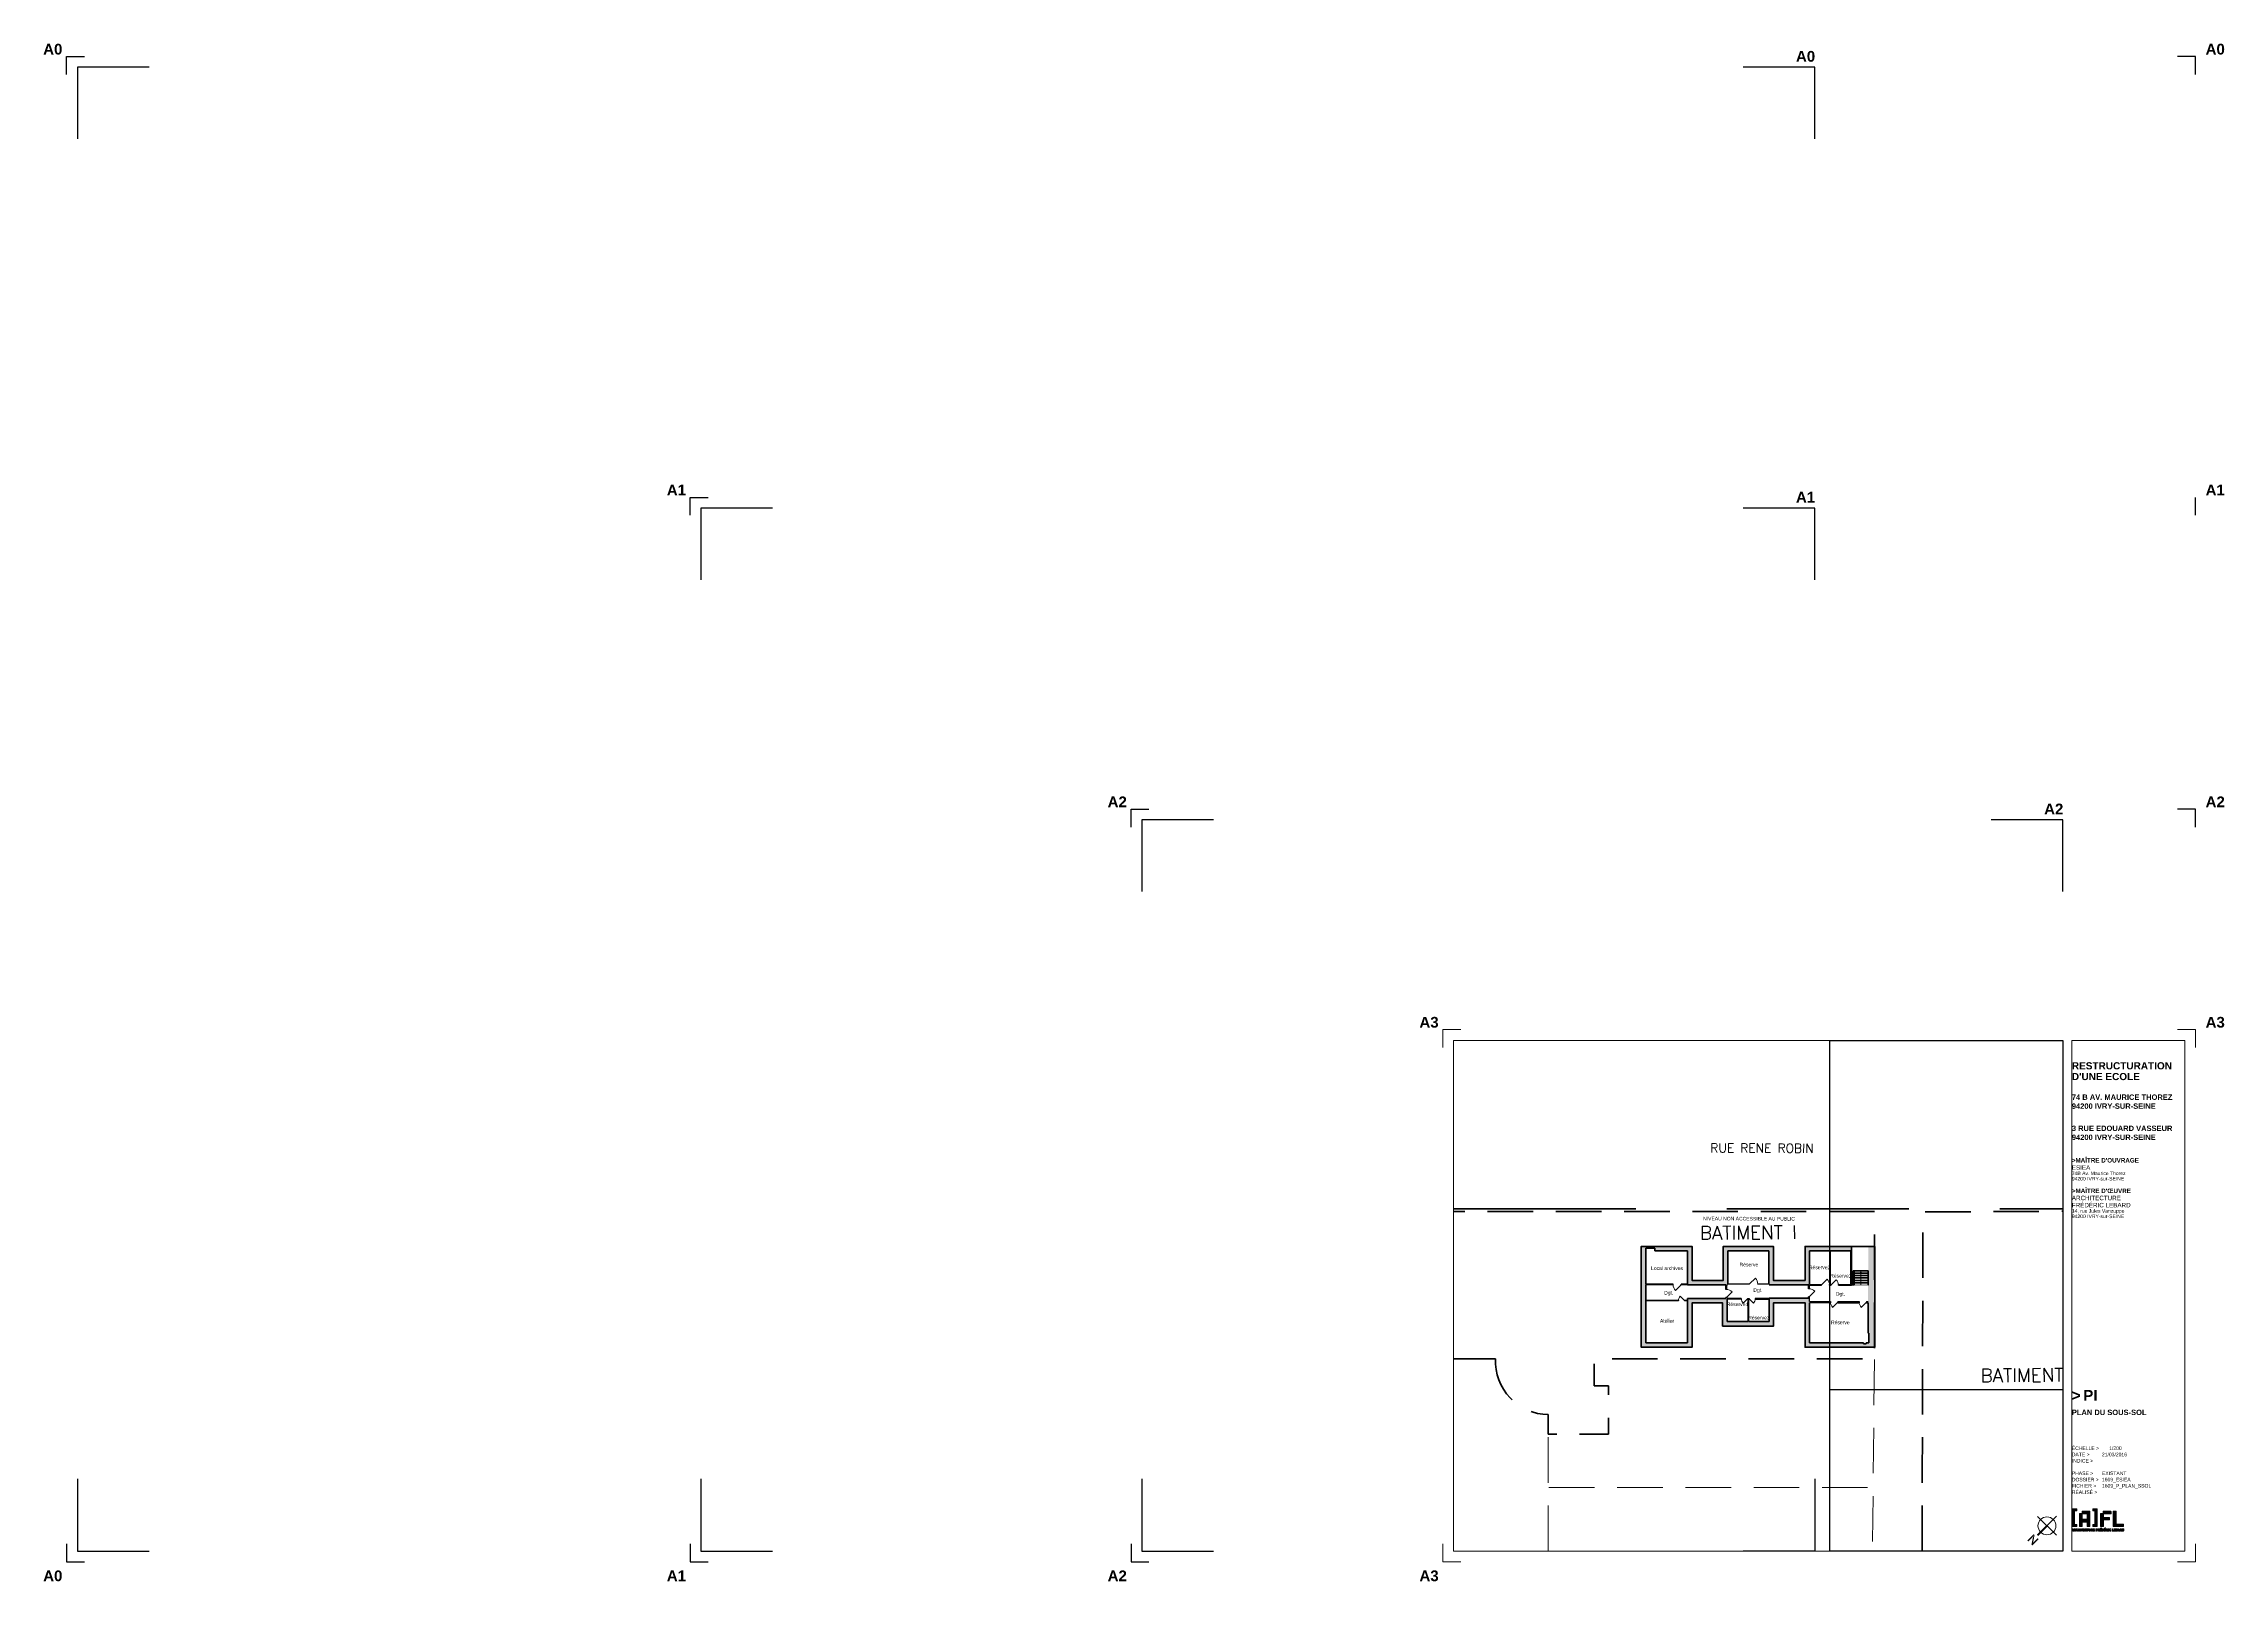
# Paper-space layout 'Présentation1' of a CAD drawing. Extents: x -79 to 43, y -2 to 84.
# The model-space entities are those that its viewports show. They can reach past a viewport. Long polylines and large blocks are cut down to what shows.
import ezdxf
from ezdxf.enums import TextEntityAlignment as Align

# ---------------------------------------------------------------- set-up
doc = ezdxf.new("R2010")
doc.units = 0
doc.linetypes.add('CACHEX2', pattern=[19.05, 12.7, -6.35])
doc.layers.get('0').update_dxf_attribs({"color": 50, "linetype": 'CONTINUOUS'})
for name, color, linetype, lineweight in [('Ar0-Cart', 3, 'CONTINUOUS', 18), ('Ar0-Hatch1', 1, 'CONTINUOUS', 5), ('Ar0-Texte1', 144, 'CONTINUOUS', 15), ('Ar0-Texte2', 6, 'CONTINUOUS', 15), ('Ar2-Coupe-Gras', 7, 'CONTINUOUS', 35), ('Ar2-Maçon', 7, 'CONTINUOUS', 35), ('Ar2-Vue-FIN', 9, 'CONTINUOUS', 9), ('Ar6-Cloison', 3, 'CONTINUOUS', 25), ('Ar7-Porte', 4, 'CONTINUOUS', 9)]:
    doc.layers.add(name, color=color, linetype=linetype, lineweight=lineweight)
doc.layers.add('Ar0-Cart A2-A1-A0_inv', color=42, linetype='CONTINUOUS', plot=False)
doc.layers.add('Ar0-Cart_inv', color=42, linetype='CONTINUOUS', lineweight=18, plot=False)
doc.layers.add('Ar0-Invisible', color=42, linetype='CONTINUOUS', lineweight=5, plot=False)
doc.layers.add('LYTV_PROJET', color=11, linetype='CONTINUOUS')
doc.layers.get('0').off()
doc.styles.add('arial', font='arial.ttf', dxfattribs={"width": 0.9999})
doc.styles.add('GRAS', font='swissb.ttf')
doc.styles.add('HELV', font='swiss.ttf')
doc.styles.get("Standard").update_dxf_attribs({"font": 'romans.shx'})
pattern_1 = [(45, (-34.518932, -1.3849037), (-0.00224506403, 0.00224506403), [])]

# ---------------------------------------------------------------- blocks, each defined once
blk = doc.blocks.new('a1')
for p, q in [((-0.75, 0), (0.75, 0)), ((0, 0), (0, -0.75))]:
    blk.add_line(p, q)
blk.add_circle((0, 0), 0.5)
for points in [[(-0.2, 0.85), (-0.12, 0.85), (-0.2, 1.35), (-0.12, 1.35)], [(-0.12, 1.22), (-0.12, 1.35), (0.13, 0.85), (0.12, 0.98)], [(0.13, 0.85), (0.2, 0.85), (0.12, 1.35), (0.2, 1.35)], [(-0.05, 0), (0.05, 0), (-0.05, 0.75), (0.05, 0.75)]]:
    blk.add_solid(points)
blk = doc.blocks.new('AFL')
at = {"lineweight": 0}
h = blk.add_hatch(dxfattribs=at)
h.set_pattern_fill('ANSI31', color=9, scale=0.001, style=0)
h.set_pattern_definition(pattern_1)
h.paths.add_polyline_path([(0.13, 0.87), (0.25, 0.87), (0.25, 0.98), (0, 0.98), (0, 0), (0.25, 0), (0.25, 0.11), (0.13, 0.11)])
h = blk.add_hatch(dxfattribs=at)
h.set_pattern_fill('ANSI31', color=9, scale=0.001, style=0)
h.set_pattern_definition(pattern_1)
edge = h.paths.add_edge_path()
edge.add_spline(control_points=[(0.99, 0), (0.99, 0), (0.99, 0.83), (0.99, 0.83)], knot_values=[24, 24, 24, 24, 25, 25, 25, 25], degree=3, periodic=0)
edge.add_spline(control_points=[(0.99, 0.83), (0.99, 0.83), (0.99, 0.84), (0.99, 0.84)], knot_values=[25, 25, 25, 25, 26, 26, 26, 26], degree=3, periodic=0)
edge.add_spline(control_points=[(0.99, 0.84), (0.99, 0.84), (0.99, 0.84), (0.99, 0.84)], knot_values=[0, 0, 0, 0, 1, 1, 1, 1], degree=3, periodic=0)
edge.add_spline(control_points=[(0.99, 0.84), (0.99, 0.84), (0.56, 0.84), (0.56, 0.84)], knot_values=[1, 1, 1, 1, 2, 2, 2, 2], degree=3, periodic=0)
edge.add_spline(control_points=[(0.56, 0.84), (0.56, 0.84), (0.56, 0.84), (0.56, 0.84)], knot_values=[2, 2, 2, 2, 3, 3, 3, 3], degree=3, periodic=0)
edge.add_spline(control_points=[(0.56, 0.84), (0.55, 0.84), (0.55, 0.83), (0.55, 0.83)], knot_values=[3, 3, 3, 3, 4, 4, 4, 4], degree=3, periodic=0)
edge.add_spline(control_points=[(0.55, 0.83), (0.55, 0.83), (0.55, 0.71), (0.55, 0.71)], knot_values=[4, 4, 4, 4, 4.99999, 4.99999, 4.99999, 4.99999], degree=3, periodic=0)
edge.add_spline(control_points=[(0.55, 0.71), (0.55, 0.71), (0.41, 0.71), (0.41, 0.71)], knot_values=[5.00001, 5.00001, 5.00001, 5.00001, 6, 6, 6, 6], degree=3, periodic=0)
edge.add_spline(control_points=[(0.41, 0.71), (0.41, 0.71), (0.4, 0.71), (0.4, 0.71)], knot_values=[6, 6, 6, 6, 7, 7, 7, 7], degree=3, periodic=0)
edge.add_spline(control_points=[(0.4, 0.71), (0.4, 0.71), (0.4, 0.71), (0.4, 0.71)], knot_values=[7, 7, 7, 7, 8, 8, 8, 8], degree=3, periodic=0)
edge.add_spline(control_points=[(0.4, 0.71), (0.4, 0.71), (0.4, 0), (0.4, 0)], knot_values=[8, 8, 8, 8, 9, 9, 9, 9], degree=3, periodic=0)
edge.add_spline(control_points=[(0.4, 0), (0.4, 0), (0.4, 0), (0.4, 0)], knot_values=[9, 9, 9, 9, 10, 10, 10, 10], degree=3, periodic=0)
edge.add_spline(control_points=[(0.4, 0), (0.4, 0), (0.41, 0), (0.41, 0)], knot_values=[10, 10, 10, 10, 11, 11, 11, 11], degree=3, periodic=0)
edge.add_spline(control_points=[(0.41, 0), (0.41, 0), (0.56, 0), (0.56, 0)], knot_values=[11.00001, 11.00001, 11.00001, 11.00001, 11.99999, 11.99999, 11.99999, 11.99999], degree=3, periodic=0)
edge.add_spline(control_points=[(0.56, 0), (0.56, 0), (0.56, 0), (0.56, 0)], knot_values=[12, 12, 12, 12, 13, 13, 13, 13], degree=3, periodic=0)
edge.add_spline(control_points=[(0.56, 0), (0.56, 0), (0.56, 0), (0.56, 0)], knot_values=[13, 13, 13, 13, 14, 14, 14, 14], degree=3, periodic=0)
edge.add_spline(control_points=[(0.56, 0), (0.56, 0), (0.56, 0.24), (0.56, 0.24)], knot_values=[14, 14, 14, 14, 14.99999, 14.99999, 14.99999, 14.99999], degree=3, periodic=0)
edge.add_spline(control_points=[(0.56, 0.24), (0.56, 0.24), (0.83, 0.24), (0.83, 0.24)], knot_values=[16.00001, 16.00001, 16.00001, 16.00001, 16.99999, 16.99999, 16.99999, 16.99999], degree=3, periodic=0)
edge.add_spline(control_points=[(0.83, 0.24), (0.83, 0.24), (0.83, 0), (0.83, 0)], knot_values=[18.00001, 18.00001, 18.00001, 18.00001, 19, 19, 19, 19], degree=3, periodic=0)
edge.add_spline(control_points=[(0.83, 0), (0.83, 0), (0.83, 0), (0.83, 0), (0.83, 0), (0.84, -0.01), (0.84, -0.01)], knot_values=[19, 19, 19, 19, 20, 20, 20, 21, 21, 21, 21], degree=3, periodic=0)
edge.add_spline(control_points=[(0.84, -0.01), (0.84, -0.01), (0.99, -0.01), (0.99, -0.01)], knot_values=[21.00001, 21.00001, 21.00001, 21.00001, 21.99999, 21.99999, 21.99999, 21.99999], degree=3, periodic=0)
edge.add_spline(control_points=[(0.99, -0.01), (0.99, -0.01), (0.99, 0), (0.99, 0)], knot_values=[22, 22, 22, 22, 23, 23, 23, 23], degree=3, periodic=0)
edge.add_spline(control_points=[(0.99, 0), (0.99, 0), (0.99, 0), (0.99, 0)], knot_values=[23, 23, 23, 23, 24, 24, 24, 24], degree=3, periodic=0)
h.paths.add_polyline_path([(0.83, 0.4), (0.56, 0.4), (0.56, 0.7), (0.83, 0.7)], flags=16)
h = blk.add_hatch(dxfattribs=at)
h.set_pattern_fill('ANSI31', color=9, scale=0.001, style=0)
h.set_pattern_definition(pattern_1)
h.paths.add_polyline_path([(1.4, 0.98), (1.15, 0.98), (1.15, 0.87), (1.26, 0.87), (1.26, 0.11), (1.15, 0.11), (1.15, 0), (1.4, 0)])
h = blk.add_hatch(dxfattribs=at)
h.set_pattern_fill('ANSI31', color=9, scale=0.001, style=0)
h.set_pattern_definition(pattern_1)
edge = h.paths.add_edge_path()
edge.add_spline(control_points=[(1.58, 0.71), (1.58, 0.71), (1.58, 0), (1.58, 0)], knot_values=[8, 8, 8, 8, 9, 9, 9, 9], degree=3, periodic=0)
edge.add_spline(control_points=[(1.58, 0), (1.58, 0), (1.58, 0), (1.58, 0)], knot_values=[9, 9, 9, 9, 10, 10, 10, 10], degree=3, periodic=0)
edge.add_spline(control_points=[(1.58, 0), (1.58, 0), (1.58, -0.01), (1.59, -0.01)], knot_values=[10, 10, 10, 10, 11, 11, 11, 11], degree=3, periodic=0)
edge.add_spline(control_points=[(1.59, -0.01), (1.59, -0.01), (1.74, -0.01), (1.74, -0.01)], knot_values=[11.00001, 11.00001, 11.00001, 11.00001, 12, 12, 12, 12], degree=3, periodic=0)
edge.add_spline(control_points=[(1.74, -0.01), (1.74, -0.01), (1.74, 0), (1.74, 0)], knot_values=[12, 12, 12, 12, 13, 13, 13, 13], degree=3, periodic=0)
edge.add_spline(control_points=[(1.74, 0), (1.74, 0), (1.74, 0), (1.74, 0)], knot_values=[13, 13, 13, 13, 14, 14, 14, 14], degree=3, periodic=0)
edge.add_spline(control_points=[(1.74, 0), (1.74, 0), (1.74, 0.36), (1.74, 0.36)], knot_values=[14, 14, 14, 14, 15, 15, 15, 15], degree=3, periodic=0)
edge.add_spline(control_points=[(1.74, 0.36), (1.74, 0.36), (2.07, 0.36), (2.07, 0.36)], knot_values=[15, 15, 15, 15, 16, 16, 16, 16], degree=3, periodic=0)
edge.add_spline(control_points=[(2.07, 0.36), (2.08, 0.36), (2.08, 0.36), (2.08, 0.36)], knot_values=[16, 16, 16, 16, 17, 17, 17, 17], degree=3, periodic=0)
edge.add_spline(control_points=[(2.08, 0.36), (2.08, 0.36), (2.08, 0.36), (2.08, 0.36)], knot_values=[17, 17, 17, 17, 18, 18, 18, 18], degree=3, periodic=0)
edge.add_spline(control_points=[(2.08, 0.36), (2.08, 0.36), (2.08, 0.48), (2.08, 0.48)], knot_values=[18, 18, 18, 18, 19, 19, 19, 19], degree=3, periodic=0)
edge.add_spline(control_points=[(2.08, 0.48), (2.08, 0.48), (2.08, 0.48), (2.08, 0.49)], knot_values=[19, 19, 19, 19, 20, 20, 20, 20], degree=3, periodic=0)
edge.add_spline(control_points=[(2.08, 0.49), (2.08, 0.49), (2.08, 0.49), (2.07, 0.49)], knot_values=[20, 20, 20, 20, 21, 21, 21, 21], degree=3, periodic=0)
edge.add_spline(control_points=[(2.07, 0.49), (2.07, 0.49), (1.74, 0.49), (1.74, 0.49)], knot_values=[21, 21, 21, 21, 21.99999, 21.99999, 21.99999, 21.99999], degree=3, periodic=0)
edge.add_spline(control_points=[(1.74, 0.49), (1.74, 0.49), (1.74, 0.7), (1.74, 0.7)], knot_values=[22.00001, 22.00001, 22.00001, 22.00001, 23, 23, 23, 23], degree=3, periodic=0)
edge.add_spline(control_points=[(1.74, 0.7), (1.74, 0.7), (2.16, 0.7), (2.16, 0.7)], knot_values=[23, 23, 23, 23, 24, 24, 24, 24], degree=3, periodic=0)
edge.add_spline(control_points=[(2.16, 0.7), (2.16, 0.7), (2.16, 0.7), (2.16, 0.7)], knot_values=[24, 24, 24, 24, 25, 25, 25, 25], degree=3, periodic=0)
edge.add_spline(control_points=[(2.16, 0.7), (2.16, 0.71), (2.17, 0.71), (2.17, 0.71)], knot_values=[25, 25, 25, 25, 26, 26, 26, 26], degree=3, periodic=0)
edge.add_spline(control_points=[(2.17, 0.71), (2.17, 0.71), (2.17, 0.83), (2.17, 0.83)], knot_values=[26, 26, 26, 26, 27, 27, 27, 27], degree=3, periodic=0)
edge.add_spline(control_points=[(2.17, 0.83), (2.17, 0.83), (2.16, 0.83), (2.16, 0.83)], knot_values=[27, 27, 27, 27, 28, 28, 28, 28], degree=3, periodic=0)
edge.add_spline(control_points=[(2.16, 0.83), (2.16, 0.84), (2.16, 0.84), (2.16, 0.84)], knot_values=[0, 0, 0, 0, 1, 1, 1, 1], degree=3, periodic=0)
edge.add_spline(control_points=[(2.16, 0.84), (2.16, 0.84), (1.74, 0.84), (1.74, 0.84)], knot_values=[1, 1, 1, 1, 2, 2, 2, 2], degree=3, periodic=0)
edge.add_spline(control_points=[(1.74, 0.84), (1.74, 0.84), (1.73, 0.84), (1.73, 0.83)], knot_values=[2, 2, 2, 2, 3, 3, 3, 3], degree=3, periodic=0)
edge.add_spline(control_points=[(1.73, 0.83), (1.73, 0.83), (1.73, 0.83), (1.73, 0.83)], knot_values=[3, 3, 3, 3, 4, 4, 4, 4], degree=3, periodic=0)
edge.add_spline(control_points=[(1.73, 0.83), (1.73, 0.83), (1.73, 0.71), (1.73, 0.71)], knot_values=[4, 4, 4, 4, 4.99999, 4.99999, 4.99999, 4.99999], degree=3, periodic=0)
edge.add_spline(control_points=[(1.73, 0.71), (1.73, 0.71), (1.59, 0.71), (1.59, 0.71)], knot_values=[5.00001, 5.00001, 5.00001, 5.00001, 6, 6, 6, 6], degree=3, periodic=0)
edge.add_spline(control_points=[(1.59, 0.71), (1.58, 0.71), (1.58, 0.71), (1.58, 0.71)], knot_values=[6, 6, 6, 6, 7, 7, 7, 7], degree=3, periodic=0)
edge.add_spline(control_points=[(1.58, 0.71), (1.58, 0.71), (1.58, 0.71), (1.58, 0.71)], knot_values=[7, 7, 7, 7, 8, 8, 8, 8], degree=3, periodic=0)
h = blk.add_hatch(dxfattribs=at)
h.set_pattern_fill('ANSI31', color=9, scale=0.001, style=0)
h.set_pattern_definition(pattern_1)
edge = h.paths.add_edge_path()
edge.add_spline(control_points=[(2.45, 0.13), (2.45, 0.13), (2.45, 0.83), (2.45, 0.83)], knot_values=[2, 2, 2, 2, 3, 3, 3, 3], degree=3, periodic=0)
edge.add_spline(control_points=[(2.45, 0.83), (2.45, 0.83), (2.45, 0.83), (2.45, 0.84)], knot_values=[3, 3, 3, 3, 4, 4, 4, 4], degree=3, periodic=0)
edge.add_spline(control_points=[(2.45, 0.84), (2.44, 0.84), (2.44, 0.84), (2.44, 0.84)], knot_values=[4, 4, 4, 4, 5, 5, 5, 5], degree=3, periodic=0)
edge.add_spline(control_points=[(2.44, 0.84), (2.44, 0.84), (2.29, 0.84), (2.29, 0.84)], knot_values=[5, 5, 5, 5, 6, 6, 6, 6], degree=3, periodic=0)
edge.add_spline(control_points=[(2.29, 0.84), (2.29, 0.84), (2.29, 0.84), (2.29, 0.84)], knot_values=[6, 6, 6, 6, 7, 7, 7, 7], degree=3, periodic=0)
edge.add_spline(control_points=[(2.29, 0.84), (2.29, 0.83), (2.29, 0.83), (2.29, 0.83)], knot_values=[7, 7, 7, 7, 8, 8, 8, 8], degree=3, periodic=0)
edge.add_spline(control_points=[(2.29, 0.83), (2.29, 0.83), (2.29, 0), (2.29, 0)], knot_values=[8, 8, 8, 8, 9, 9, 9, 9], degree=3, periodic=0)
edge.add_spline(control_points=[(2.29, 0), (2.29, 0), (2.29, 0), (2.29, 0)], knot_values=[9, 9, 9, 9, 10, 10, 10, 10], degree=3, periodic=0)
edge.add_spline(control_points=[(2.29, 0), (2.29, -0.01), (2.29, -0.01), (2.29, -0.01)], knot_values=[10, 10, 10, 10, 11, 11, 11, 11], degree=3, periodic=0)
edge.add_spline(control_points=[(2.29, -0.01), (2.29, -0.01), (2.86, -0.01), (2.86, -0.01)], knot_values=[11, 11, 11, 11, 12, 12, 12, 12], degree=3, periodic=0)
edge.add_spline(control_points=[(2.86, -0.01), (2.87, -0.01), (2.87, 0), (2.87, 0)], knot_values=[12, 12, 12, 12, 13, 13, 13, 13], degree=3, periodic=0)
edge.add_spline(control_points=[(2.87, 0), (2.87, 0), (2.87, 0), (2.87, 0)], knot_values=[13, 13, 13, 13, 14, 14, 14, 14], degree=3, periodic=0)
edge.add_spline(control_points=[(2.87, 0), (2.87, 0), (2.87, 0.13), (2.87, 0.13)], knot_values=[14, 14, 14, 14, 15, 15, 15, 15], degree=3, periodic=0)
edge.add_spline(control_points=[(2.87, 0.13), (2.87, 0.13), (2.87, 0.13), (2.87, 0.13)], knot_values=[15, 15, 15, 15, 16, 16, 16, 16], degree=3, periodic=0)
edge.add_spline(control_points=[(2.87, 0.13), (2.87, 0.13), (2.87, 0.13), (2.86, 0.13)], knot_values=[0, 0, 0, 0, 1, 1, 1, 1], degree=3, periodic=0)
edge.add_spline(control_points=[(2.86, 0.13), (2.86, 0.13), (2.45, 0.13), (2.45, 0.13)], knot_values=[1, 1, 1, 1, 2, 2, 2, 2], degree=3, periodic=0)
h = blk.add_hatch(dxfattribs=at)
h.set_pattern_fill('ANSI31', color=9, scale=0.001, style=0)
h.set_pattern_definition(pattern_1)
edge = h.paths.add_edge_path()
edge.add_spline(control_points=[(0.07, -0.26), (0.07, -0.26), (0.04, -0.14), (0.04, -0.14)], knot_values=[16.00001, 16.00001, 16.00001, 16.00001, 16.99999, 16.99999, 16.99999, 16.99999], degree=3, periodic=0)
edge.add_spline(control_points=[(0.04, -0.14), (0.04, -0.14), (0.03, -0.14), (0.03, -0.14)], knot_values=[15, 15, 15, 15, 16, 16, 16, 16], degree=3, periodic=0)
edge.add_spline(control_points=[(0.03, -0.14), (0.03, -0.14), (0.02, -0.14), (0.02, -0.14)], knot_values=[14, 14, 14, 14, 15, 15, 15, 15], degree=3, periodic=0)
edge.add_spline(control_points=[(0.02, -0.14), (0.02, -0.14), (0.02, -0.14), (0.02, -0.14)], knot_values=[13, 13, 13, 13, 14, 14, 14, 14], degree=3, periodic=0)
edge.add_spline(control_points=[(0.02, -0.14), (0.02, -0.14), (-0.02, -0.26), (-0.02, -0.26)], knot_values=[12.00001, 12.00001, 12.00001, 12.00001, 12.99999, 12.99999, 12.99999, 12.99999], degree=3, periodic=0)
edge.add_spline(control_points=[(-0.02, -0.26), (-0.02, -0.26), (-0.02, -0.26), (-0.02, -0.26)], knot_values=[11, 11, 11, 11, 12, 12, 12, 12], degree=3, periodic=0)
edge.add_spline(control_points=[(-0.02, -0.26), (-0.02, -0.26), (-0.02, -0.26), (-0.02, -0.26)], knot_values=[10, 10, 10, 10, 11, 11, 11, 11], degree=3, periodic=0)
edge.add_spline(control_points=[(-0.02, -0.26), (-0.02, -0.26), (0, -0.26), (0, -0.26)], knot_values=[9, 9, 9, 9, 10, 10, 10, 10], degree=3, periodic=0)
edge.add_spline(control_points=[(0, -0.26), (0, -0.26), (0, -0.26), (0, -0.26)], knot_values=[8, 8, 8, 8, 9, 9, 9, 9], degree=3, periodic=0)
edge.add_spline(control_points=[(0, -0.26), (0, -0.26), (0.01, -0.24), (0.01, -0.24)], knot_values=[7, 7, 7, 7, 8, 8, 8, 8], degree=3, periodic=0)
edge.add_spline(control_points=[(0.01, -0.24), (0.01, -0.24), (0.01, -0.24), (0.01, -0.24)], knot_values=[6, 6, 6, 6, 7, 7, 7, 7], degree=3, periodic=0)
edge.add_spline(control_points=[(0.01, -0.24), (0.01, -0.24), (0.04, -0.24), (0.04, -0.24)], knot_values=[5, 5, 5, 5, 6, 6, 6, 6], degree=3, periodic=0)
edge.add_spline(control_points=[(0.04, -0.24), (0.04, -0.24), (0.04, -0.24), (0.04, -0.24)], knot_values=[4, 4, 4, 4, 5, 5, 5, 5], degree=3, periodic=0)
edge.add_spline(control_points=[(0.04, -0.24), (0.04, -0.24), (0.05, -0.26), (0.05, -0.26)], knot_values=[3.000037, 3.000037, 3.000037, 3.000037, 3.999962, 3.999962, 3.999962, 3.999962], degree=3, periodic=0)
edge.add_spline(control_points=[(0.05, -0.26), (0.05, -0.26), (0.05, -0.26), (0.05, -0.26)], knot_values=[2, 2, 2, 2, 3, 3, 3, 3], degree=3, periodic=0)
edge.add_spline(control_points=[(0.05, -0.26), (0.05, -0.26), (0.07, -0.26), (0.07, -0.26)], knot_values=[1, 1, 1, 1, 2, 2, 2, 2], degree=3, periodic=0)
edge.add_spline(control_points=[(0.07, -0.26), (0.07, -0.26), (0.08, -0.26), (0.08, -0.26)], knot_values=[0, 0, 0, 0, 1, 1, 1, 1], degree=3, periodic=0)
edge.add_spline(control_points=[(0.08, -0.26), (0.08, -0.26), (0.07, -0.26), (0.07, -0.26)], knot_values=[17, 17, 17, 17, 18, 18, 18, 18], degree=3, periodic=0)
edge = h.paths.add_edge_path(flags=16)
edge.add_spline(control_points=[(0.03, -0.19), (0.03, -0.19), (0.04, -0.22), (0.04, -0.22)], knot_values=[9.000018, 9.000018, 9.000018, 9.000018, 9.99998, 9.99998, 9.99998, 9.99998], degree=3, periodic=0)
edge.add_spline(control_points=[(0.04, -0.22), (0.04, -0.22), (0.04, -0.22), (0.04, -0.22)], knot_values=[8, 8, 8, 8, 9, 9, 9, 9], degree=3, periodic=0)
edge.add_spline(control_points=[(0.04, -0.22), (0.04, -0.22), (0.04, -0.22), (0.03, -0.22)], knot_values=[7, 7, 7, 7, 8, 8, 8, 8], degree=3, periodic=0)
edge.add_spline(control_points=[(0.03, -0.22), (0.03, -0.22), (0.02, -0.22), (0.02, -0.22)], knot_values=[6, 6, 6, 6, 7, 7, 7, 7], degree=3, periodic=0)
edge.add_spline(control_points=[(0.02, -0.22), (0.02, -0.22), (0.02, -0.22), (0.02, -0.22)], knot_values=[5, 5, 5, 5, 6, 6, 6, 6], degree=3, periodic=0)
edge.add_spline(control_points=[(0.02, -0.22), (0.02, -0.22), (0.02, -0.22), (0.02, -0.22)], knot_values=[4, 4, 4, 4, 5, 5, 5, 5], degree=3, periodic=0)
edge.add_spline(control_points=[(0.02, -0.22), (0.02, -0.22), (0.02, -0.19), (0.02, -0.19)], knot_values=[3.000021, 3.000021, 3.000021, 3.000021, 3.999982, 3.999982, 3.999982, 3.999982], degree=3, periodic=0)
edge.add_spline(control_points=[(0.02, -0.19), (0.02, -0.19), (0.02, -0.18), (0.03, -0.18)], knot_values=[2, 2, 2, 2, 3, 3, 3, 3], degree=3, periodic=0)
edge.add_spline(control_points=[(0.03, -0.18), (0.03, -0.18), (0.03, -0.18), (0.03, -0.18)], knot_values=[1.000175, 1.000175, 1.000175, 1.000175, 1.999773, 1.999773, 1.999773, 1.999773], degree=3, periodic=0)
edge.add_spline(control_points=[(0.03, -0.18), (0.03, -0.18), (0.03, -0.19), (0.03, -0.19)], knot_values=[0, 0, 0, 0, 1, 1, 1, 1], degree=3, periodic=0)
h = blk.add_hatch(dxfattribs=at)
h.set_pattern_fill('ANSI31', color=9, scale=0.001, style=0)
h.set_pattern_definition(pattern_1)
h.paths.add_polyline_path([(0.12, -0.21), (0.14, -0.21), (0.14, -0.21), (0.16, -0.26, 0.250472), (0.16, -0.26), (0.19, -0.26, 0.389448), (0.19, -0.26), (0.17, -0.21, -0.365562), (0.17, -0.2, 0.790127), (0.15, -0.14), (0.1, -0.14, 0.310699), (0.1, -0.14), (0.1, -0.26, 0.31214), (0.1, -0.26), (0.12, -0.26, 0.316114), (0.12, -0.26), (0.12, -0.21, -0.524188)])
h.paths.add_polyline_path([(0.12, -0.19, -0.524188), (0.12, -0.19), (0.12, -0.16, -0.521728), (0.12, -0.16), (0.14, -0.16, -1.041293), (0.14, -0.19)], flags=16)
h = blk.add_hatch(dxfattribs=at)
h.set_pattern_fill('ANSI31', color=9, scale=0.001, style=0)
h.set_pattern_definition(pattern_1)
edge = h.paths.add_edge_path()
edge.add_spline(control_points=[(0.22, -0.17), (0.22, -0.17), (0.22, -0.23), (0.22, -0.23)], knot_values=[4, 4, 4, 4, 5, 5, 5, 5], degree=3, periodic=0)
edge.add_spline(control_points=[(0.22, -0.23), (0.22, -0.25), (0.23, -0.27), (0.26, -0.27)], knot_values=[3, 3, 3, 3, 4, 4, 4, 4], degree=3, periodic=0)
edge.add_spline(control_points=[(0.26, -0.27), (0.26, -0.27), (0.27, -0.27), (0.27, -0.27)], knot_values=[2, 2, 2, 2, 3, 3, 3, 3], degree=3, periodic=0)
edge.add_spline(control_points=[(0.27, -0.27), (0.28, -0.27), (0.29, -0.26), (0.29, -0.26)], knot_values=[1, 1, 1, 1, 2, 2, 2, 2], degree=3, periodic=0)
edge.add_spline(control_points=[(0.29, -0.26), (0.3, -0.25), (0.3, -0.24), (0.3, -0.24)], knot_values=[0, 0, 0, 0, 1, 1, 1, 1], degree=3, periodic=0)
edge.add_spline(control_points=[(0.3, -0.24), (0.3, -0.24), (0.3, -0.24), (0.3, -0.24)], knot_values=[23, 23, 23, 23, 24, 24, 24, 24], degree=3, periodic=0)
edge.add_spline(control_points=[(0.3, -0.24), (0.3, -0.24), (0.28, -0.23), (0.28, -0.23)], knot_values=[22, 22, 22, 22, 22.999967, 22.999967, 22.999967, 22.999967], degree=3, periodic=0)
edge.add_spline(control_points=[(0.28, -0.23), (0.28, -0.23), (0.28, -0.23), (0.28, -0.23)], knot_values=[21, 21, 21, 21, 22, 22, 22, 22], degree=3, periodic=0)
edge.add_spline(control_points=[(0.28, -0.23), (0.28, -0.23), (0.28, -0.23), (0.28, -0.24)], knot_values=[20, 20, 20, 20, 21, 21, 21, 21], degree=3, periodic=0)
edge.add_spline(control_points=[(0.28, -0.24), (0.28, -0.24), (0.27, -0.25), (0.27, -0.25)], knot_values=[19, 19, 19, 19, 20, 20, 20, 20], degree=3, periodic=0)
edge.add_spline(control_points=[(0.27, -0.25), (0.27, -0.25), (0.26, -0.25), (0.26, -0.25)], knot_values=[18, 18, 18, 18, 19, 19, 19, 19], degree=3, periodic=0)
edge.add_spline(control_points=[(0.26, -0.25), (0.25, -0.25), (0.24, -0.24), (0.24, -0.23)], knot_values=[17, 17, 17, 17, 18, 18, 18, 18], degree=3, periodic=0)
edge.add_spline(control_points=[(0.24, -0.23), (0.24, -0.23), (0.24, -0.17), (0.24, -0.17)], knot_values=[16, 16, 16, 16, 17, 17, 17, 17], degree=3, periodic=0)
edge.add_spline(control_points=[(0.24, -0.17), (0.24, -0.16), (0.25, -0.15), (0.26, -0.15)], knot_values=[15, 15, 15, 15, 16, 16, 16, 16], degree=3, periodic=0)
edge.add_spline(control_points=[(0.26, -0.15), (0.26, -0.15), (0.27, -0.15), (0.27, -0.15)], knot_values=[14, 14, 14, 14, 15, 15, 15, 15], degree=3, periodic=0)
edge.add_spline(control_points=[(0.27, -0.15), (0.27, -0.15), (0.28, -0.16), (0.28, -0.16)], knot_values=[13, 13, 13, 13, 14, 14, 14, 14], degree=3, periodic=0)
edge.add_spline(control_points=[(0.28, -0.16), (0.28, -0.17), (0.28, -0.17), (0.28, -0.17)], knot_values=[12, 12, 12, 12, 13, 13, 13, 13], degree=3, periodic=0)
edge.add_spline(control_points=[(0.28, -0.17), (0.28, -0.17), (0.28, -0.17), (0.28, -0.17)], knot_values=[11, 11, 11, 11, 12, 12, 12, 12], degree=3, periodic=0)
edge.add_spline(control_points=[(0.28, -0.17), (0.28, -0.17), (0.3, -0.16), (0.3, -0.16)], knot_values=[10, 10, 10, 10, 10.99996, 10.99996, 10.99996, 10.99996], degree=3, periodic=0)
edge.add_spline(control_points=[(0.3, -0.16), (0.3, -0.16), (0.3, -0.16), (0.3, -0.16)], knot_values=[9, 9, 9, 9, 10, 10, 10, 10], degree=3, periodic=0)
edge.add_spline(control_points=[(0.3, -0.16), (0.3, -0.16), (0.3, -0.15), (0.29, -0.14)], knot_values=[8, 8, 8, 8, 9, 9, 9, 9], degree=3, periodic=0)
edge.add_spline(control_points=[(0.29, -0.14), (0.28, -0.14), (0.28, -0.13), (0.27, -0.13)], knot_values=[7, 7, 7, 7, 8, 8, 8, 8], degree=3, periodic=0)
edge.add_spline(control_points=[(0.27, -0.13), (0.27, -0.13), (0.26, -0.13), (0.26, -0.13)], knot_values=[6, 6, 6, 6, 7, 7, 7, 7], degree=3, periodic=0)
edge.add_spline(control_points=[(0.26, -0.13), (0.23, -0.13), (0.22, -0.15), (0.22, -0.17)], knot_values=[5, 5, 5, 5, 6, 6, 6, 6], degree=3, periodic=0)
h = blk.add_hatch(dxfattribs=at)
h.set_pattern_fill('ANSI31', color=9, scale=0.001, style=0)
h.set_pattern_definition(pattern_1)
edge = h.paths.add_edge_path()
edge.add_spline(control_points=[(0.42, -0.26), (0.42, -0.26), (0.42, -0.14), (0.42, -0.14)], knot_values=[22, 22, 22, 22, 23, 23, 23, 23], degree=3, periodic=0)
edge.add_spline(control_points=[(0.42, -0.14), (0.42, -0.14), (0.42, -0.14), (0.42, -0.14)], knot_values=[21, 21, 21, 21, 22, 22, 22, 22], degree=3, periodic=0)
edge.add_spline(control_points=[(0.42, -0.14), (0.42, -0.14), (0.4, -0.14), (0.4, -0.14)], knot_values=[20, 20, 20, 20, 21, 21, 21, 21], degree=3, periodic=0)
edge.add_spline(control_points=[(0.4, -0.14), (0.4, -0.14), (0.4, -0.14), (0.4, -0.14)], knot_values=[19, 19, 19, 19, 20, 20, 20, 20], degree=3, periodic=0)
edge.add_spline(control_points=[(0.4, -0.14), (0.4, -0.14), (0.4, -0.19), (0.4, -0.19)], knot_values=[18, 18, 18, 18, 19, 19, 19, 19], degree=3, periodic=0)
edge.add_spline(control_points=[(0.4, -0.19), (0.4, -0.19), (0.4, -0.19), (0.4, -0.19)], knot_values=[17, 17, 17, 17, 18, 18, 18, 18], degree=3, periodic=0)
edge.add_spline(control_points=[(0.4, -0.19), (0.4, -0.19), (0.36, -0.19), (0.36, -0.19)], knot_values=[16, 16, 16, 16, 17, 17, 17, 17], degree=3, periodic=0)
edge.add_spline(control_points=[(0.36, -0.19), (0.36, -0.19), (0.36, -0.19), (0.36, -0.19)], knot_values=[15, 15, 15, 15, 16, 16, 16, 16], degree=3, periodic=0)
edge.add_spline(control_points=[(0.36, -0.19), (0.36, -0.19), (0.36, -0.14), (0.36, -0.14)], knot_values=[14, 14, 14, 14, 15, 15, 15, 15], degree=3, periodic=0)
edge.add_spline(control_points=[(0.36, -0.14), (0.36, -0.14), (0.36, -0.14), (0.35, -0.14)], knot_values=[13, 13, 13, 13, 14, 14, 14, 14], degree=3, periodic=0)
edge.add_spline(control_points=[(0.35, -0.14), (0.35, -0.14), (0.33, -0.14), (0.33, -0.14)], knot_values=[12, 12, 12, 12, 13, 13, 13, 13], degree=3, periodic=0)
edge.add_spline(control_points=[(0.33, -0.14), (0.33, -0.14), (0.33, -0.14), (0.33, -0.14)], knot_values=[11, 11, 11, 11, 12, 12, 12, 12], degree=3, periodic=0)
edge.add_spline(control_points=[(0.33, -0.14), (0.33, -0.14), (0.33, -0.26), (0.33, -0.26)], knot_values=[10, 10, 10, 10, 11, 11, 11, 11], degree=3, periodic=0)
edge.add_spline(control_points=[(0.33, -0.26), (0.33, -0.26), (0.33, -0.26), (0.33, -0.26)], knot_values=[9, 9, 9, 9, 10, 10, 10, 10], degree=3, periodic=0)
edge.add_spline(control_points=[(0.33, -0.26), (0.33, -0.26), (0.35, -0.26), (0.35, -0.26)], knot_values=[8, 8, 8, 8, 9, 9, 9, 9], degree=3, periodic=0)
edge.add_spline(control_points=[(0.35, -0.26), (0.36, -0.26), (0.36, -0.26), (0.36, -0.26)], knot_values=[7, 7, 7, 7, 8, 8, 8, 8], degree=3, periodic=0)
edge.add_spline(control_points=[(0.36, -0.26), (0.36, -0.26), (0.36, -0.21), (0.36, -0.21)], knot_values=[6, 6, 6, 6, 7, 7, 7, 7], degree=3, periodic=0)
edge.add_spline(control_points=[(0.36, -0.21), (0.36, -0.21), (0.36, -0.21), (0.36, -0.21)], knot_values=[5, 5, 5, 5, 6, 6, 6, 6], degree=3, periodic=0)
edge.add_spline(control_points=[(0.36, -0.21), (0.36, -0.21), (0.4, -0.21), (0.4, -0.21)], knot_values=[4, 4, 4, 4, 5, 5, 5, 5], degree=3, periodic=0)
edge.add_spline(control_points=[(0.4, -0.21), (0.4, -0.21), (0.4, -0.21), (0.4, -0.21)], knot_values=[3, 3, 3, 3, 4, 4, 4, 4], degree=3, periodic=0)
edge.add_spline(control_points=[(0.4, -0.21), (0.4, -0.21), (0.4, -0.26), (0.4, -0.26)], knot_values=[2, 2, 2, 2, 3, 3, 3, 3], degree=3, periodic=0)
edge.add_spline(control_points=[(0.4, -0.26), (0.4, -0.26), (0.4, -0.26), (0.4, -0.26)], knot_values=[1, 1, 1, 1, 2, 2, 2, 2], degree=3, periodic=0)
edge.add_spline(control_points=[(0.4, -0.26), (0.4, -0.26), (0.42, -0.26), (0.42, -0.26)], knot_values=[0, 0, 0, 0, 1, 1, 1, 1], degree=3, periodic=0)
edge.add_spline(control_points=[(0.42, -0.26), (0.42, -0.26), (0.42, -0.26), (0.42, -0.26)], knot_values=[23, 23, 23, 23, 24, 24, 24, 24], degree=3, periodic=0)
h = blk.add_hatch(dxfattribs=at)
h.set_pattern_fill('ANSI31', color=9, scale=0.001, style=0)
h.set_pattern_definition(pattern_1)
edge = h.paths.add_edge_path()
edge.add_spline(control_points=[(0.48, -0.26), (0.48, -0.26), (0.48, -0.14), (0.48, -0.14)], knot_values=[6.00001, 6.00001, 6.00001, 6.00001, 7, 7, 7, 7], degree=3, periodic=0)
edge.add_spline(control_points=[(0.48, -0.14), (0.48, -0.14), (0.48, -0.14), (0.48, -0.14)], knot_values=[5, 5, 5, 5, 6, 6, 6, 6], degree=3, periodic=0)
edge.add_spline(control_points=[(0.48, -0.14), (0.48, -0.14), (0.46, -0.14), (0.46, -0.14)], knot_values=[4, 4, 4, 4, 5, 5, 5, 5], degree=3, periodic=0)
edge.add_spline(control_points=[(0.46, -0.14), (0.46, -0.14), (0.46, -0.14), (0.46, -0.14)], knot_values=[3, 3, 3, 3, 4, 4, 4, 4], degree=3, periodic=0)
edge.add_spline(control_points=[(0.46, -0.14), (0.46, -0.14), (0.46, -0.26), (0.46, -0.26)], knot_values=[2, 2, 2, 2, 3, 3, 3, 3], degree=3, periodic=0)
edge.add_spline(control_points=[(0.46, -0.26), (0.46, -0.26), (0.46, -0.26), (0.46, -0.26)], knot_values=[1, 1, 1, 1, 2, 2, 2, 2], degree=3, periodic=0)
edge.add_spline(control_points=[(0.46, -0.26), (0.46, -0.26), (0.48, -0.26), (0.48, -0.26)], knot_values=[0, 0, 0, 0, 1, 1, 1, 1], degree=3, periodic=0)
edge.add_spline(control_points=[(0.48, -0.26), (0.48, -0.26), (0.48, -0.26), (0.48, -0.26)], knot_values=[7, 7, 7, 7, 8, 8, 8, 8], degree=3, periodic=0)
h = blk.add_hatch(dxfattribs=at)
h.set_pattern_fill('ANSI31', color=9, scale=0.001, style=0)
h.set_pattern_definition(pattern_1)
edge = h.paths.add_edge_path()
edge.add_spline(control_points=[(0.56, -0.26), (0.56, -0.26), (0.56, -0.16), (0.56, -0.16)], knot_values=[2, 2, 2, 2, 3, 3, 3, 3], degree=3, periodic=0)
edge.add_spline(control_points=[(0.56, -0.16), (0.56, -0.16), (0.56, -0.16), (0.56, -0.16)], knot_values=[1, 1, 1, 1, 2, 2, 2, 2], degree=3, periodic=0)
edge.add_spline(control_points=[(0.56, -0.16), (0.56, -0.16), (0.59, -0.16), (0.59, -0.16)], knot_values=[0, 0, 0, 0, 1, 1, 1, 1], degree=3, periodic=0)
edge.add_spline(control_points=[(0.59, -0.16), (0.59, -0.16), (0.59, -0.16), (0.59, -0.15)], knot_values=[15, 15, 15, 15, 16, 16, 16, 16], degree=3, periodic=0)
edge.add_spline(control_points=[(0.59, -0.15), (0.59, -0.15), (0.59, -0.14), (0.59, -0.14)], knot_values=[14, 14, 14, 14, 15, 15, 15, 15], degree=3, periodic=0)
edge.add_spline(control_points=[(0.59, -0.14), (0.59, -0.14), (0.59, -0.14), (0.59, -0.14)], knot_values=[13, 13, 13, 13, 14, 14, 14, 14], degree=3, periodic=0)
edge.add_spline(control_points=[(0.59, -0.14), (0.59, -0.14), (0.51, -0.14), (0.51, -0.14)], knot_values=[12, 12, 12, 12, 13, 13, 13, 13], degree=3, periodic=0)
edge.add_spline(control_points=[(0.51, -0.14), (0.51, -0.14), (0.51, -0.14), (0.51, -0.14)], knot_values=[11, 11, 11, 11, 12, 12, 12, 12], degree=3, periodic=0)
edge.add_spline(control_points=[(0.51, -0.14), (0.51, -0.14), (0.51, -0.15), (0.51, -0.15)], knot_values=[10, 10, 10, 10, 11, 11, 11, 11], degree=3, periodic=0)
edge.add_spline(control_points=[(0.51, -0.15), (0.51, -0.16), (0.51, -0.16), (0.51, -0.16)], knot_values=[9, 9, 9, 9, 10, 10, 10, 10], degree=3, periodic=0)
edge.add_spline(control_points=[(0.51, -0.16), (0.51, -0.16), (0.53, -0.16), (0.53, -0.16)], knot_values=[8, 8, 8, 8, 9, 9, 9, 9], degree=3, periodic=0)
edge.add_spline(control_points=[(0.53, -0.16), (0.54, -0.16), (0.54, -0.16), (0.54, -0.16)], knot_values=[7, 7, 7, 7, 8, 8, 8, 8], degree=3, periodic=0)
edge.add_spline(control_points=[(0.54, -0.16), (0.54, -0.16), (0.54, -0.26), (0.54, -0.26)], knot_values=[6, 6, 6, 6, 7, 7, 7, 7], degree=3, periodic=0)
edge.add_spline(control_points=[(0.54, -0.26), (0.54, -0.26), (0.54, -0.26), (0.54, -0.26)], knot_values=[5, 5, 5, 5, 6, 6, 6, 6], degree=3, periodic=0)
edge.add_spline(control_points=[(0.54, -0.26), (0.54, -0.26), (0.56, -0.26), (0.56, -0.26)], knot_values=[4, 4, 4, 4, 5, 5, 5, 5], degree=3, periodic=0)
edge.add_spline(control_points=[(0.56, -0.26), (0.56, -0.26), (0.56, -0.26), (0.56, -0.26)], knot_values=[3, 3, 3, 3, 4, 4, 4, 4], degree=3, periodic=0)
h = blk.add_hatch(dxfattribs=at)
h.set_pattern_fill('ANSI31', color=9, scale=0.001, style=0)
h.set_pattern_definition(pattern_1)
edge = h.paths.add_edge_path()
edge.add_spline(control_points=[(0.68, -0.21), (0.68, -0.21), (0.68, -0.19), (0.68, -0.19)], knot_values=[14, 14, 14, 14, 15, 15, 15, 15], degree=3, periodic=0)
edge.add_spline(control_points=[(0.68, -0.19), (0.68, -0.19), (0.68, -0.19), (0.68, -0.19)], knot_values=[13, 13, 13, 13, 14, 14, 14, 14], degree=3, periodic=0)
edge.add_spline(control_points=[(0.68, -0.19), (0.68, -0.19), (0.64, -0.19), (0.64, -0.19)], knot_values=[12, 12, 12, 12, 13, 13, 13, 13], degree=3, periodic=0)
edge.add_spline(control_points=[(0.64, -0.19), (0.64, -0.19), (0.64, -0.19), (0.64, -0.19)], knot_values=[11, 11, 11, 11, 12, 12, 12, 12], degree=3, periodic=0)
edge.add_spline(control_points=[(0.64, -0.19), (0.64, -0.19), (0.64, -0.16), (0.64, -0.16)], knot_values=[10, 10, 10, 10, 11, 11, 11, 11], degree=3, periodic=0)
edge.add_spline(control_points=[(0.64, -0.16), (0.64, -0.16), (0.64, -0.16), (0.64, -0.16)], knot_values=[9, 9, 9, 9, 10, 10, 10, 10], degree=3, periodic=0)
edge.add_spline(control_points=[(0.64, -0.16), (0.64, -0.16), (0.69, -0.16), (0.69, -0.16)], knot_values=[8, 8, 8, 8, 9, 9, 9, 9], degree=3, periodic=0)
edge.add_spline(control_points=[(0.69, -0.16), (0.69, -0.16), (0.69, -0.16), (0.69, -0.15)], knot_values=[7, 7, 7, 7, 8, 8, 8, 8], degree=3, periodic=0)
edge.add_spline(control_points=[(0.69, -0.15), (0.69, -0.15), (0.69, -0.14), (0.69, -0.14)], knot_values=[6, 6, 6, 6, 7, 7, 7, 7], degree=3, periodic=0)
edge.add_spline(control_points=[(0.69, -0.14), (0.69, -0.14), (0.69, -0.14), (0.69, -0.14)], knot_values=[5, 5, 5, 5, 6, 6, 6, 6], degree=3, periodic=0)
edge.add_spline(control_points=[(0.69, -0.14), (0.69, -0.14), (0.62, -0.14), (0.62, -0.14)], knot_values=[4, 4, 4, 4, 5, 5, 5, 5], degree=3, periodic=0)
edge.add_spline(control_points=[(0.62, -0.14), (0.61, -0.14), (0.61, -0.14), (0.61, -0.14)], knot_values=[3, 3, 3, 3, 4, 4, 4, 4], degree=3, periodic=0)
edge.add_spline(control_points=[(0.61, -0.14), (0.61, -0.14), (0.61, -0.26), (0.61, -0.26)], knot_values=[2, 2, 2, 2, 3, 3, 3, 3], degree=3, periodic=0)
edge.add_spline(control_points=[(0.61, -0.26), (0.61, -0.26), (0.61, -0.26), (0.62, -0.26)], knot_values=[1, 1, 1, 1, 2, 2, 2, 2], degree=3, periodic=0)
edge.add_spline(control_points=[(0.62, -0.26), (0.62, -0.26), (0.69, -0.26), (0.69, -0.26)], knot_values=[0, 0, 0, 0, 1, 1, 1, 1], degree=3, periodic=0)
edge.add_spline(control_points=[(0.69, -0.26), (0.69, -0.26), (0.69, -0.26), (0.69, -0.26)], knot_values=[23, 23, 23, 23, 24, 24, 24, 24], degree=3, periodic=0)
edge.add_spline(control_points=[(0.69, -0.26), (0.69, -0.26), (0.69, -0.25), (0.69, -0.25)], knot_values=[22, 22, 22, 22, 23, 23, 23, 23], degree=3, periodic=0)
edge.add_spline(control_points=[(0.69, -0.25), (0.69, -0.24), (0.69, -0.24), (0.69, -0.24)], knot_values=[21, 21, 21, 21, 22, 22, 22, 22], degree=3, periodic=0)
edge.add_spline(control_points=[(0.69, -0.24), (0.69, -0.24), (0.64, -0.24), (0.64, -0.24)], knot_values=[20, 20, 20, 20, 21, 21, 21, 21], degree=3, periodic=0)
edge.add_spline(control_points=[(0.64, -0.24), (0.64, -0.24), (0.64, -0.24), (0.64, -0.24)], knot_values=[19, 19, 19, 19, 20, 20, 20, 20], degree=3, periodic=0)
edge.add_spline(control_points=[(0.64, -0.24), (0.64, -0.24), (0.64, -0.21), (0.64, -0.21)], knot_values=[18, 18, 18, 18, 19, 19, 19, 19], degree=3, periodic=0)
edge.add_spline(control_points=[(0.64, -0.21), (0.64, -0.21), (0.64, -0.21), (0.64, -0.21)], knot_values=[17, 17, 17, 17, 18, 18, 18, 18], degree=3, periodic=0)
edge.add_spline(control_points=[(0.64, -0.21), (0.64, -0.21), (0.68, -0.21), (0.68, -0.21)], knot_values=[16, 16, 16, 16, 17, 17, 17, 17], degree=3, periodic=0)
edge.add_spline(control_points=[(0.68, -0.21), (0.68, -0.21), (0.68, -0.21), (0.68, -0.21)], knot_values=[15, 15, 15, 15, 16, 16, 16, 16], degree=3, periodic=0)
h = blk.add_hatch(dxfattribs=at)
h.set_pattern_fill('ANSI31', color=9, scale=0.001, style=0)
h.set_pattern_definition(pattern_1)
edge = h.paths.add_edge_path()
edge.add_spline(control_points=[(0.72, -0.17), (0.72, -0.17), (0.72, -0.23), (0.72, -0.23)], knot_values=[4, 4, 4, 4, 5, 5, 5, 5], degree=3, periodic=0)
edge.add_spline(control_points=[(0.72, -0.23), (0.72, -0.25), (0.74, -0.27), (0.76, -0.27)], knot_values=[3, 3, 3, 3, 4, 4, 4, 4], degree=3, periodic=0)
edge.add_spline(control_points=[(0.76, -0.27), (0.76, -0.27), (0.77, -0.27), (0.77, -0.27)], knot_values=[2, 2, 2, 2, 3, 3, 3, 3], degree=3, periodic=0)
edge.add_spline(control_points=[(0.77, -0.27), (0.78, -0.27), (0.79, -0.26), (0.8, -0.26)], knot_values=[1, 1, 1, 1, 2, 2, 2, 2], degree=3, periodic=0)
edge.add_spline(control_points=[(0.8, -0.26), (0.8, -0.25), (0.81, -0.24), (0.81, -0.24)], knot_values=[0, 0, 0, 0, 1, 1, 1, 1], degree=3, periodic=0)
edge.add_spline(control_points=[(0.81, -0.24), (0.81, -0.24), (0.81, -0.24), (0.81, -0.24)], knot_values=[23, 23, 23, 23, 24, 24, 24, 24], degree=3, periodic=0)
edge.add_spline(control_points=[(0.81, -0.24), (0.81, -0.24), (0.79, -0.23), (0.79, -0.23)], knot_values=[22, 22, 22, 22, 22.999967, 22.999967, 22.999967, 22.999967], degree=3, periodic=0)
edge.add_spline(control_points=[(0.79, -0.23), (0.79, -0.23), (0.79, -0.23), (0.79, -0.23)], knot_values=[21, 21, 21, 21, 22, 22, 22, 22], degree=3, periodic=0)
edge.add_spline(control_points=[(0.79, -0.23), (0.79, -0.23), (0.78, -0.23), (0.78, -0.24)], knot_values=[20, 20, 20, 20, 21, 21, 21, 21], degree=3, periodic=0)
edge.add_spline(control_points=[(0.78, -0.24), (0.78, -0.24), (0.78, -0.25), (0.77, -0.25)], knot_values=[19, 19, 19, 19, 20, 20, 20, 20], degree=3, periodic=0)
edge.add_spline(control_points=[(0.77, -0.25), (0.77, -0.25), (0.76, -0.25), (0.76, -0.25)], knot_values=[18, 18, 18, 18, 19, 19, 19, 19], degree=3, periodic=0)
edge.add_spline(control_points=[(0.76, -0.25), (0.75, -0.25), (0.74, -0.24), (0.74, -0.23)], knot_values=[17, 17, 17, 17, 18, 18, 18, 18], degree=3, periodic=0)
edge.add_spline(control_points=[(0.74, -0.23), (0.74, -0.23), (0.74, -0.17), (0.74, -0.17)], knot_values=[16, 16, 16, 16, 17, 17, 17, 17], degree=3, periodic=0)
edge.add_spline(control_points=[(0.74, -0.17), (0.74, -0.16), (0.75, -0.15), (0.76, -0.15)], knot_values=[15, 15, 15, 15, 16, 16, 16, 16], degree=3, periodic=0)
edge.add_spline(control_points=[(0.76, -0.15), (0.76, -0.15), (0.77, -0.15), (0.77, -0.15)], knot_values=[14, 14, 14, 14, 15, 15, 15, 15], degree=3, periodic=0)
edge.add_spline(control_points=[(0.77, -0.15), (0.78, -0.15), (0.78, -0.16), (0.78, -0.16)], knot_values=[13, 13, 13, 13, 14, 14, 14, 14], degree=3, periodic=0)
edge.add_spline(control_points=[(0.78, -0.16), (0.78, -0.17), (0.79, -0.17), (0.79, -0.17)], knot_values=[12, 12, 12, 12, 13, 13, 13, 13], degree=3, periodic=0)
edge.add_spline(control_points=[(0.79, -0.17), (0.79, -0.17), (0.79, -0.17), (0.79, -0.17)], knot_values=[11, 11, 11, 11, 12, 12, 12, 12], degree=3, periodic=0)
edge.add_spline(control_points=[(0.79, -0.17), (0.79, -0.17), (0.81, -0.16), (0.81, -0.16)], knot_values=[10, 10, 10, 10, 10.999975, 10.999975, 10.999975, 10.999975], degree=3, periodic=0)
edge.add_spline(control_points=[(0.81, -0.16), (0.81, -0.16), (0.81, -0.16), (0.81, -0.16)], knot_values=[9, 9, 9, 9, 10, 10, 10, 10], degree=3, periodic=0)
edge.add_spline(control_points=[(0.81, -0.16), (0.81, -0.16), (0.8, -0.15), (0.79, -0.14)], knot_values=[8, 8, 8, 8, 9, 9, 9, 9], degree=3, periodic=0)
edge.add_spline(control_points=[(0.79, -0.14), (0.79, -0.14), (0.78, -0.13), (0.77, -0.13)], knot_values=[7, 7, 7, 7, 8, 8, 8, 8], degree=3, periodic=0)
edge.add_spline(control_points=[(0.77, -0.13), (0.77, -0.13), (0.76, -0.13), (0.76, -0.13)], knot_values=[6, 6, 6, 6, 7, 7, 7, 7], degree=3, periodic=0)
edge.add_spline(control_points=[(0.76, -0.13), (0.74, -0.13), (0.72, -0.15), (0.72, -0.17)], knot_values=[5, 5, 5, 5, 6, 6, 6, 6], degree=3, periodic=0)
h = blk.add_hatch(dxfattribs=at)
h.set_pattern_fill('ANSI31', color=9, scale=0.001, style=0)
h.set_pattern_definition(pattern_1)
edge = h.paths.add_edge_path()
edge.add_spline(control_points=[(0.87, -0.26), (0.87, -0.26), (0.87, -0.16), (0.87, -0.16)], knot_values=[2, 2, 2, 2, 3, 3, 3, 3], degree=3, periodic=0)
edge.add_spline(control_points=[(0.87, -0.16), (0.87, -0.16), (0.88, -0.16), (0.88, -0.16)], knot_values=[1, 1, 1, 1, 2, 2, 2, 2], degree=3, periodic=0)
edge.add_spline(control_points=[(0.88, -0.16), (0.88, -0.16), (0.9, -0.16), (0.9, -0.16)], knot_values=[0, 0, 0, 0, 1, 1, 1, 1], degree=3, periodic=0)
edge.add_spline(control_points=[(0.9, -0.16), (0.9, -0.16), (0.9, -0.16), (0.9, -0.15)], knot_values=[15, 15, 15, 15, 16, 16, 16, 16], degree=3, periodic=0)
edge.add_spline(control_points=[(0.9, -0.15), (0.9, -0.15), (0.9, -0.14), (0.9, -0.14)], knot_values=[14, 14, 14, 14, 15, 15, 15, 15], degree=3, periodic=0)
edge.add_spline(control_points=[(0.9, -0.14), (0.9, -0.14), (0.9, -0.14), (0.9, -0.14)], knot_values=[13, 13, 13, 13, 14, 14, 14, 14], degree=3, periodic=0)
edge.add_spline(control_points=[(0.9, -0.14), (0.9, -0.14), (0.83, -0.14), (0.83, -0.14)], knot_values=[12, 12, 12, 12, 13, 13, 13, 13], degree=3, periodic=0)
edge.add_spline(control_points=[(0.83, -0.14), (0.82, -0.14), (0.82, -0.14), (0.82, -0.14)], knot_values=[11, 11, 11, 11, 12, 12, 12, 12], degree=3, periodic=0)
edge.add_spline(control_points=[(0.82, -0.14), (0.82, -0.14), (0.82, -0.15), (0.82, -0.15)], knot_values=[10, 10, 10, 10, 11, 11, 11, 11], degree=3, periodic=0)
edge.add_spline(control_points=[(0.82, -0.15), (0.82, -0.16), (0.82, -0.16), (0.83, -0.16)], knot_values=[9, 9, 9, 9, 10, 10, 10, 10], degree=3, periodic=0)
edge.add_spline(control_points=[(0.83, -0.16), (0.83, -0.16), (0.85, -0.16), (0.85, -0.16)], knot_values=[8, 8, 8, 8, 9, 9, 9, 9], degree=3, periodic=0)
edge.add_spline(control_points=[(0.85, -0.16), (0.85, -0.16), (0.85, -0.16), (0.85, -0.16)], knot_values=[7, 7, 7, 7, 8, 8, 8, 8], degree=3, periodic=0)
edge.add_spline(control_points=[(0.85, -0.16), (0.85, -0.16), (0.85, -0.26), (0.85, -0.26)], knot_values=[6, 6, 6, 6, 7, 7, 7, 7], degree=3, periodic=0)
edge.add_spline(control_points=[(0.85, -0.26), (0.85, -0.26), (0.85, -0.26), (0.85, -0.26)], knot_values=[5, 5, 5, 5, 6, 6, 6, 6], degree=3, periodic=0)
edge.add_spline(control_points=[(0.85, -0.26), (0.85, -0.26), (0.87, -0.26), (0.87, -0.26)], knot_values=[4, 4, 4, 4, 5, 5, 5, 5], degree=3, periodic=0)
edge.add_spline(control_points=[(0.87, -0.26), (0.87, -0.26), (0.87, -0.26), (0.87, -0.26)], knot_values=[3, 3, 3, 3, 4, 4, 4, 4], degree=3, periodic=0)
h = blk.add_hatch(dxfattribs=at)
h.set_pattern_fill('ANSI31', color=9, scale=0.001, style=0)
h.set_pattern_definition(pattern_1)
edge = h.paths.add_edge_path()
edge.add_spline(control_points=[(0.93, -0.14), (0.93, -0.14), (0.93, -0.23), (0.93, -0.23)], knot_values=[2, 2, 2, 2, 3, 3, 3, 3], degree=3, periodic=0)
edge.add_spline(control_points=[(0.93, -0.23), (0.93, -0.25), (0.94, -0.27), (0.96, -0.27)], knot_values=[1, 1, 1, 1, 2, 2, 2, 2], degree=3, periodic=0)
edge.add_spline(control_points=[(0.96, -0.27), (0.96, -0.27), (0.97, -0.27), (0.97, -0.27)], knot_values=[0, 0, 0, 0, 1, 1, 1, 1], degree=3, periodic=0)
edge.add_spline(control_points=[(0.97, -0.27), (1, -0.27), (1.01, -0.25), (1.01, -0.23)], knot_values=[15, 15, 15, 15, 16, 16, 16, 16], degree=3, periodic=0)
edge.add_spline(control_points=[(1.01, -0.23), (1.01, -0.23), (1.01, -0.14), (1.01, -0.14)], knot_values=[14, 14, 14, 14, 15, 15, 15, 15], degree=3, periodic=0)
edge.add_spline(control_points=[(1.01, -0.14), (1.01, -0.14), (1.01, -0.14), (1.01, -0.14)], knot_values=[13, 13, 13, 13, 14, 14, 14, 14], degree=3, periodic=0)
edge.add_spline(control_points=[(1.01, -0.14), (1.01, -0.14), (0.99, -0.14), (0.99, -0.14)], knot_values=[12, 12, 12, 12, 13, 13, 13, 13], degree=3, periodic=0)
edge.add_spline(control_points=[(0.99, -0.14), (0.99, -0.14), (0.99, -0.14), (0.99, -0.14)], knot_values=[11, 11, 11, 11, 12, 12, 12, 12], degree=3, periodic=0)
edge.add_spline(control_points=[(0.99, -0.14), (0.99, -0.14), (0.99, -0.23), (0.99, -0.23)], knot_values=[10, 10, 10, 10, 11, 11, 11, 11], degree=3, periodic=0)
edge.add_spline(control_points=[(0.99, -0.23), (0.99, -0.24), (0.98, -0.25), (0.97, -0.25)], knot_values=[9, 9, 9, 9, 10, 10, 10, 10], degree=3, periodic=0)
edge.add_spline(control_points=[(0.97, -0.25), (0.97, -0.25), (0.96, -0.25), (0.96, -0.25)], knot_values=[8, 8, 8, 8, 9, 9, 9, 9], degree=3, periodic=0)
edge.add_spline(control_points=[(0.96, -0.25), (0.96, -0.25), (0.95, -0.24), (0.95, -0.23)], knot_values=[7, 7, 7, 7, 8, 8, 8, 8], degree=3, periodic=0)
edge.add_spline(control_points=[(0.95, -0.23), (0.95, -0.23), (0.95, -0.14), (0.95, -0.14)], knot_values=[6, 6, 6, 6, 7, 7, 7, 7], degree=3, periodic=0)
edge.add_spline(control_points=[(0.95, -0.14), (0.95, -0.14), (0.95, -0.14), (0.95, -0.14)], knot_values=[5, 5, 5, 5, 6, 6, 6, 6], degree=3, periodic=0)
edge.add_spline(control_points=[(0.95, -0.14), (0.95, -0.14), (0.93, -0.14), (0.93, -0.14)], knot_values=[4, 4, 4, 4, 5, 5, 5, 5], degree=3, periodic=0)
edge.add_spline(control_points=[(0.93, -0.14), (0.93, -0.14), (0.93, -0.14), (0.93, -0.14)], knot_values=[3, 3, 3, 3, 4, 4, 4, 4], degree=3, periodic=0)
h = blk.add_hatch(dxfattribs=at)
h.set_pattern_fill('ANSI31', color=9, scale=0.001, style=0)
h.set_pattern_definition(pattern_1)
h.paths.add_polyline_path([(1.05, -0.26, 0.31214), (1.05, -0.26), (1.07, -0.26, 0.316114), (1.07, -0.26), (1.07, -0.21, -0.524188), (1.07, -0.21), (1.09, -0.21), (1.09, -0.21), (1.11, -0.26, 0.250472), (1.12, -0.26), (1.14, -0.26, 0.389448), (1.14, -0.26), (1.12, -0.21, -0.365562), (1.12, -0.2, 0.790127), (1.1, -0.14), (1.05, -0.14, 0.310699), (1.05, -0.14)])
h.paths.add_polyline_path([(1.07, -0.19, -0.524188), (1.07, -0.19), (1.07, -0.16, -0.521728), (1.07, -0.16), (1.1, -0.16, -1.041293), (1.1, -0.19)], flags=16)
h = blk.add_hatch(dxfattribs=at)
h.set_pattern_fill('ANSI31', color=9, scale=0.001, style=0)
h.set_pattern_definition(pattern_1)
edge = h.paths.add_edge_path()
edge.add_spline(control_points=[(1.24, -0.21), (1.24, -0.21), (1.24, -0.19), (1.24, -0.19)], knot_values=[14, 14, 14, 14, 15, 15, 15, 15], degree=3, periodic=0)
edge.add_spline(control_points=[(1.24, -0.19), (1.24, -0.19), (1.24, -0.19), (1.24, -0.19)], knot_values=[13, 13, 13, 13, 14, 14, 14, 14], degree=3, periodic=0)
edge.add_spline(control_points=[(1.24, -0.19), (1.24, -0.19), (1.19, -0.19), (1.19, -0.19)], knot_values=[12, 12, 12, 12, 13, 13, 13, 13], degree=3, periodic=0)
edge.add_spline(control_points=[(1.19, -0.19), (1.19, -0.19), (1.19, -0.19), (1.19, -0.19)], knot_values=[11, 11, 11, 11, 12, 12, 12, 12], degree=3, periodic=0)
edge.add_spline(control_points=[(1.19, -0.19), (1.19, -0.19), (1.19, -0.16), (1.19, -0.16)], knot_values=[10, 10, 10, 10, 11, 11, 11, 11], degree=3, periodic=0)
edge.add_spline(control_points=[(1.19, -0.16), (1.19, -0.16), (1.19, -0.16), (1.19, -0.16)], knot_values=[9, 9, 9, 9, 10, 10, 10, 10], degree=3, periodic=0)
edge.add_spline(control_points=[(1.19, -0.16), (1.19, -0.16), (1.24, -0.16), (1.24, -0.16)], knot_values=[8, 8, 8, 8, 9, 9, 9, 9], degree=3, periodic=0)
edge.add_spline(control_points=[(1.24, -0.16), (1.25, -0.16), (1.25, -0.16), (1.25, -0.15)], knot_values=[7, 7, 7, 7, 8, 8, 8, 8], degree=3, periodic=0)
edge.add_spline(control_points=[(1.25, -0.15), (1.25, -0.15), (1.25, -0.14), (1.25, -0.14)], knot_values=[6, 6, 6, 6, 7, 7, 7, 7], degree=3, periodic=0)
edge.add_spline(control_points=[(1.25, -0.14), (1.25, -0.14), (1.25, -0.14), (1.24, -0.14)], knot_values=[5, 5, 5, 5, 6, 6, 6, 6], degree=3, periodic=0)
edge.add_spline(control_points=[(1.24, -0.14), (1.24, -0.14), (1.17, -0.14), (1.17, -0.14)], knot_values=[4, 4, 4, 4, 5, 5, 5, 5], degree=3, periodic=0)
edge.add_spline(control_points=[(1.17, -0.14), (1.17, -0.14), (1.17, -0.14), (1.17, -0.14)], knot_values=[3, 3, 3, 3, 4, 4, 4, 4], degree=3, periodic=0)
edge.add_spline(control_points=[(1.17, -0.14), (1.17, -0.14), (1.17, -0.26), (1.17, -0.26)], knot_values=[2, 2, 2, 2, 3, 3, 3, 3], degree=3, periodic=0)
edge.add_spline(control_points=[(1.17, -0.26), (1.17, -0.26), (1.17, -0.26), (1.17, -0.26)], knot_values=[1, 1, 1, 1, 2, 2, 2, 2], degree=3, periodic=0)
edge.add_spline(control_points=[(1.17, -0.26), (1.17, -0.26), (1.24, -0.26), (1.24, -0.26)], knot_values=[0, 0, 0, 0, 1, 1, 1, 1], degree=3, periodic=0)
edge.add_spline(control_points=[(1.24, -0.26), (1.25, -0.26), (1.25, -0.26), (1.25, -0.26)], knot_values=[23, 23, 23, 23, 24, 24, 24, 24], degree=3, periodic=0)
edge.add_spline(control_points=[(1.25, -0.26), (1.25, -0.26), (1.25, -0.25), (1.25, -0.25)], knot_values=[22, 22, 22, 22, 23, 23, 23, 23], degree=3, periodic=0)
edge.add_spline(control_points=[(1.25, -0.25), (1.25, -0.24), (1.25, -0.24), (1.24, -0.24)], knot_values=[21, 21, 21, 21, 22, 22, 22, 22], degree=3, periodic=0)
edge.add_spline(control_points=[(1.24, -0.24), (1.24, -0.24), (1.19, -0.24), (1.19, -0.24)], knot_values=[20, 20, 20, 20, 21, 21, 21, 21], degree=3, periodic=0)
edge.add_spline(control_points=[(1.19, -0.24), (1.19, -0.24), (1.19, -0.24), (1.19, -0.24)], knot_values=[19, 19, 19, 19, 20, 20, 20, 20], degree=3, periodic=0)
edge.add_spline(control_points=[(1.19, -0.24), (1.19, -0.24), (1.19, -0.21), (1.19, -0.21)], knot_values=[18, 18, 18, 18, 19, 19, 19, 19], degree=3, periodic=0)
edge.add_spline(control_points=[(1.19, -0.21), (1.19, -0.21), (1.19, -0.21), (1.19, -0.21)], knot_values=[17, 17, 17, 17, 18, 18, 18, 18], degree=3, periodic=0)
edge.add_spline(control_points=[(1.19, -0.21), (1.19, -0.21), (1.24, -0.21), (1.24, -0.21)], knot_values=[16, 16, 16, 16, 17, 17, 17, 17], degree=3, periodic=0)
edge.add_spline(control_points=[(1.24, -0.21), (1.24, -0.21), (1.24, -0.21), (1.24, -0.21)], knot_values=[15, 15, 15, 15, 16, 16, 16, 16], degree=3, periodic=0)
h = blk.add_hatch(dxfattribs=at)
h.set_pattern_fill('ANSI31', color=9, scale=0.001, style=0)
h.set_pattern_definition(pattern_1)
edge = h.paths.add_edge_path()
edge.add_spline(control_points=[(1.39, -0.21), (1.39, -0.21), (1.39, -0.19), (1.39, -0.19)], knot_values=[6, 6, 6, 6, 7, 7, 7, 7], degree=3, periodic=0)
edge.add_spline(control_points=[(1.39, -0.19), (1.39, -0.19), (1.39, -0.19), (1.39, -0.19)], knot_values=[5, 5, 5, 5, 6, 6, 6, 6], degree=3, periodic=0)
edge.add_spline(control_points=[(1.39, -0.19), (1.39, -0.19), (1.35, -0.19), (1.35, -0.19)], knot_values=[4, 4, 4, 4, 5, 5, 5, 5], degree=3, periodic=0)
edge.add_spline(control_points=[(1.35, -0.19), (1.35, -0.19), (1.35, -0.19), (1.35, -0.19)], knot_values=[3, 3, 3, 3, 4, 4, 4, 4], degree=3, periodic=0)
edge.add_spline(control_points=[(1.35, -0.19), (1.35, -0.19), (1.35, -0.16), (1.35, -0.16)], knot_values=[2, 2, 2, 2, 3, 3, 3, 3], degree=3, periodic=0)
edge.add_spline(control_points=[(1.35, -0.16), (1.35, -0.16), (1.35, -0.16), (1.35, -0.16)], knot_values=[1, 1, 1, 1, 2, 2, 2, 2], degree=3, periodic=0)
edge.add_spline(control_points=[(1.35, -0.16), (1.35, -0.16), (1.4, -0.16), (1.4, -0.16)], knot_values=[0, 0, 0, 0, 1, 1, 1, 1], degree=3, periodic=0)
edge.add_spline(control_points=[(1.4, -0.16), (1.4, -0.16), (1.4, -0.16), (1.4, -0.15)], knot_values=[19, 19, 19, 19, 20, 20, 20, 20], degree=3, periodic=0)
edge.add_spline(control_points=[(1.4, -0.15), (1.4, -0.15), (1.4, -0.14), (1.4, -0.14)], knot_values=[18, 18, 18, 18, 19, 19, 19, 19], degree=3, periodic=0)
edge.add_spline(control_points=[(1.4, -0.14), (1.4, -0.14), (1.4, -0.14), (1.4, -0.14)], knot_values=[17, 17, 17, 17, 18, 18, 18, 18], degree=3, periodic=0)
edge.add_spline(control_points=[(1.4, -0.14), (1.4, -0.14), (1.33, -0.14), (1.33, -0.14)], knot_values=[16, 16, 16, 16, 17, 17, 17, 17], degree=3, periodic=0)
edge.add_spline(control_points=[(1.33, -0.14), (1.33, -0.14), (1.32, -0.14), (1.32, -0.14)], knot_values=[15, 15, 15, 15, 16, 16, 16, 16], degree=3, periodic=0)
edge.add_spline(control_points=[(1.32, -0.14), (1.32, -0.14), (1.32, -0.26), (1.32, -0.26)], knot_values=[14, 14, 14, 14, 15, 15, 15, 15], degree=3, periodic=0)
edge.add_spline(control_points=[(1.32, -0.26), (1.32, -0.26), (1.33, -0.26), (1.33, -0.26)], knot_values=[13, 13, 13, 13, 14, 14, 14, 14], degree=3, periodic=0)
edge.add_spline(control_points=[(1.33, -0.26), (1.33, -0.26), (1.35, -0.26), (1.35, -0.26)], knot_values=[12, 12, 12, 12, 13, 13, 13, 13], degree=3, periodic=0)
edge.add_spline(control_points=[(1.35, -0.26), (1.35, -0.26), (1.35, -0.26), (1.35, -0.26)], knot_values=[11, 11, 11, 11, 12, 12, 12, 12], degree=3, periodic=0)
edge.add_spline(control_points=[(1.35, -0.26), (1.35, -0.26), (1.35, -0.21), (1.35, -0.21)], knot_values=[10, 10, 10, 10, 11, 11, 11, 11], degree=3, periodic=0)
edge.add_spline(control_points=[(1.35, -0.21), (1.35, -0.21), (1.35, -0.21), (1.35, -0.21)], knot_values=[9, 9, 9, 9, 10, 10, 10, 10], degree=3, periodic=0)
edge.add_spline(control_points=[(1.35, -0.21), (1.35, -0.21), (1.39, -0.21), (1.39, -0.21)], knot_values=[8, 8, 8, 8, 9, 9, 9, 9], degree=3, periodic=0)
edge.add_spline(control_points=[(1.39, -0.21), (1.39, -0.21), (1.39, -0.21), (1.39, -0.21)], knot_values=[7, 7, 7, 7, 8, 8, 8, 8], degree=3, periodic=0)
h = blk.add_hatch(dxfattribs=at)
h.set_pattern_fill('ANSI31', color=9, scale=0.001, style=0)
h.set_pattern_definition(pattern_1)
h.paths.add_polyline_path([(1.5, -0.2, 0.790127), (1.48, -0.14), (1.43, -0.14, 0.310699), (1.43, -0.14), (1.43, -0.26, 0.31214), (1.43, -0.26), (1.45, -0.26, 0.316114), (1.45, -0.26), (1.45, -0.21, -0.524188), (1.46, -0.21), (1.47, -0.21), (1.48, -0.21), (1.49, -0.26, 0.250472), (1.5, -0.26), (1.52, -0.26, 0.389448), (1.52, -0.26), (1.5, -0.21, -0.365562)])
h.paths.add_polyline_path([(1.48, -0.19), (1.46, -0.19, -0.524188), (1.45, -0.19), (1.45, -0.16, -0.521728), (1.46, -0.16), (1.48, -0.16, -1.041293)], flags=16)
h = blk.add_hatch(dxfattribs=at)
h.set_pattern_fill('ANSI31', color=9, scale=0.001, style=0)
h.set_pattern_definition(pattern_1)
edge = h.paths.add_edge_path()
edge.add_spline(control_points=[(1.63, -0.15), (1.63, -0.15), (1.63, -0.14), (1.63, -0.14)], knot_values=[6, 6, 6, 6, 7, 7, 7, 7], degree=3, periodic=0)
edge.add_spline(control_points=[(1.63, -0.14), (1.63, -0.14), (1.63, -0.14), (1.63, -0.14)], knot_values=[5, 5, 5, 5, 6, 6, 6, 6], degree=3, periodic=0)
edge.add_spline(control_points=[(1.63, -0.14), (1.63, -0.14), (1.55, -0.14), (1.55, -0.14)], knot_values=[4, 4, 4, 4, 5, 5, 5, 5], degree=3, periodic=0)
edge.add_spline(control_points=[(1.55, -0.14), (1.55, -0.14), (1.55, -0.14), (1.55, -0.14)], knot_values=[3, 3, 3, 3, 4, 4, 4, 4], degree=3, periodic=0)
edge.add_spline(control_points=[(1.55, -0.14), (1.55, -0.14), (1.55, -0.26), (1.55, -0.26)], knot_values=[2, 2, 2, 2, 3, 3, 3, 3], degree=3, periodic=0)
edge.add_spline(control_points=[(1.55, -0.26), (1.55, -0.26), (1.55, -0.26), (1.55, -0.26)], knot_values=[1, 1, 1, 1, 2, 2, 2, 2], degree=3, periodic=0)
edge.add_spline(control_points=[(1.55, -0.26), (1.55, -0.26), (1.63, -0.26), (1.63, -0.26)], knot_values=[0, 0, 0, 0, 1, 1, 1, 1], degree=3, periodic=0)
edge.add_spline(control_points=[(1.63, -0.26), (1.63, -0.26), (1.63, -0.26), (1.63, -0.26)], knot_values=[23, 23, 23, 23, 24, 24, 24, 24], degree=3, periodic=0)
edge.add_spline(control_points=[(1.63, -0.26), (1.63, -0.26), (1.63, -0.25), (1.63, -0.25)], knot_values=[22, 22, 22, 22, 23, 23, 23, 23], degree=3, periodic=0)
edge.add_spline(control_points=[(1.63, -0.25), (1.63, -0.24), (1.63, -0.24), (1.63, -0.24)], knot_values=[21, 21, 21, 21, 22, 22, 22, 22], degree=3, periodic=0)
edge.add_spline(control_points=[(1.63, -0.24), (1.63, -0.24), (1.58, -0.24), (1.58, -0.24)], knot_values=[20, 20, 20, 20, 21, 21, 21, 21], degree=3, periodic=0)
edge.add_spline(control_points=[(1.58, -0.24), (1.57, -0.24), (1.57, -0.24), (1.57, -0.24)], knot_values=[19, 19, 19, 19, 20, 20, 20, 20], degree=3, periodic=0)
edge.add_spline(control_points=[(1.57, -0.24), (1.57, -0.24), (1.57, -0.21), (1.57, -0.21)], knot_values=[18, 18, 18, 18, 19, 19, 19, 19], degree=3, periodic=0)
edge.add_spline(control_points=[(1.57, -0.21), (1.57, -0.21), (1.57, -0.21), (1.58, -0.21)], knot_values=[17, 17, 17, 17, 18, 18, 18, 18], degree=3, periodic=0)
edge.add_spline(control_points=[(1.58, -0.21), (1.58, -0.21), (1.62, -0.21), (1.62, -0.21)], knot_values=[16, 16, 16, 16, 17, 17, 17, 17], degree=3, periodic=0)
edge.add_spline(control_points=[(1.62, -0.21), (1.62, -0.21), (1.62, -0.21), (1.62, -0.21)], knot_values=[15, 15, 15, 15, 16, 16, 16, 16], degree=3, periodic=0)
edge.add_spline(control_points=[(1.62, -0.21), (1.62, -0.21), (1.62, -0.19), (1.62, -0.19)], knot_values=[14, 14, 14, 14, 15, 15, 15, 15], degree=3, periodic=0)
edge.add_spline(control_points=[(1.62, -0.19), (1.62, -0.19), (1.62, -0.19), (1.62, -0.19)], knot_values=[13, 13, 13, 13, 14, 14, 14, 14], degree=3, periodic=0)
edge.add_spline(control_points=[(1.62, -0.19), (1.62, -0.19), (1.58, -0.19), (1.58, -0.19)], knot_values=[12, 12, 12, 12, 13, 13, 13, 13], degree=3, periodic=0)
edge.add_spline(control_points=[(1.58, -0.19), (1.57, -0.19), (1.57, -0.19), (1.57, -0.19)], knot_values=[11, 11, 11, 11, 12, 12, 12, 12], degree=3, periodic=0)
edge.add_spline(control_points=[(1.57, -0.19), (1.57, -0.19), (1.57, -0.16), (1.57, -0.16)], knot_values=[10, 10, 10, 10, 11, 11, 11, 11], degree=3, periodic=0)
edge.add_spline(control_points=[(1.57, -0.16), (1.57, -0.16), (1.57, -0.16), (1.58, -0.16)], knot_values=[9, 9, 9, 9, 10, 10, 10, 10], degree=3, periodic=0)
edge.add_spline(control_points=[(1.58, -0.16), (1.58, -0.16), (1.63, -0.16), (1.63, -0.16)], knot_values=[8, 8, 8, 8, 9, 9, 9, 9], degree=3, periodic=0)
edge.add_spline(control_points=[(1.63, -0.16), (1.63, -0.16), (1.63, -0.16), (1.63, -0.15)], knot_values=[7, 7, 7, 7, 8, 8, 8, 8], degree=3, periodic=0)
h = blk.add_hatch(dxfattribs=at)
h.set_pattern_fill('ANSI31', color=9, scale=0.001, style=0)
h.set_pattern_definition(pattern_1)
h.paths.add_polyline_path([(1.58, -0.12, 0.421709), (1.58, -0.12), (1.59, -0.12), (1.6, -0.12), (1.63, -0.09, 0.548817), (1.63, -0.09), (1.6, -0.09), (1.6, -0.09)])
h = blk.add_hatch(dxfattribs=at)
h.set_pattern_fill('ANSI31', color=9, scale=0.001, style=0)
h.set_pattern_definition(pattern_1)
h.paths.add_polyline_path([(1.75, -0.23), (1.75, -0.17, 0.459328), (1.71, -0.14), (1.66, -0.14, 0.311457), (1.66, -0.14), (1.66, -0.26, 0.312927), (1.66, -0.26), (1.71, -0.26, 0.459516)])
h.paths.add_polyline_path([(1.71, -0.24), (1.68, -0.24, -0.524592), (1.68, -0.24), (1.68, -0.16, -0.52052), (1.68, -0.16), (1.71, -0.16, -0.422101), (1.72, -0.17), (1.72, -0.23, -0.420073)], flags=16)
h = blk.add_hatch(dxfattribs=at)
h.set_pattern_fill('ANSI31', color=9, scale=0.001, style=0)
h.set_pattern_definition(pattern_1)
edge = h.paths.add_edge_path()
edge.add_spline(control_points=[(1.86, -0.16), (1.86, -0.16), (1.86, -0.16), (1.86, -0.15)], knot_values=[7, 7, 7, 7, 8, 8, 8, 8], degree=3, periodic=0)
edge.add_spline(control_points=[(1.86, -0.15), (1.86, -0.15), (1.86, -0.14), (1.86, -0.14)], knot_values=[6, 6, 6, 6, 7, 7, 7, 7], degree=3, periodic=0)
edge.add_spline(control_points=[(1.86, -0.14), (1.86, -0.14), (1.86, -0.14), (1.86, -0.14)], knot_values=[5, 5, 5, 5, 6, 6, 6, 6], degree=3, periodic=0)
edge.add_spline(control_points=[(1.86, -0.14), (1.86, -0.14), (1.78, -0.14), (1.78, -0.14)], knot_values=[4, 4, 4, 4, 5, 5, 5, 5], degree=3, periodic=0)
edge.add_spline(control_points=[(1.78, -0.14), (1.78, -0.14), (1.78, -0.14), (1.78, -0.14)], knot_values=[3, 3, 3, 3, 4, 4, 4, 4], degree=3, periodic=0)
edge.add_spline(control_points=[(1.78, -0.14), (1.78, -0.14), (1.78, -0.26), (1.78, -0.26)], knot_values=[2, 2, 2, 2, 3, 3, 3, 3], degree=3, periodic=0)
edge.add_spline(control_points=[(1.78, -0.26), (1.78, -0.26), (1.78, -0.26), (1.78, -0.26)], knot_values=[1, 1, 1, 1, 2, 2, 2, 2], degree=3, periodic=0)
edge.add_spline(control_points=[(1.78, -0.26), (1.78, -0.26), (1.86, -0.26), (1.86, -0.26)], knot_values=[0, 0, 0, 0, 1, 1, 1, 1], degree=3, periodic=0)
edge.add_spline(control_points=[(1.86, -0.26), (1.86, -0.26), (1.86, -0.26), (1.86, -0.26)], knot_values=[23, 23, 23, 23, 24, 24, 24, 24], degree=3, periodic=0)
edge.add_spline(control_points=[(1.86, -0.26), (1.86, -0.26), (1.86, -0.25), (1.86, -0.25)], knot_values=[22, 22, 22, 22, 23, 23, 23, 23], degree=3, periodic=0)
edge.add_spline(control_points=[(1.86, -0.25), (1.86, -0.24), (1.86, -0.24), (1.86, -0.24)], knot_values=[21, 21, 21, 21, 22, 22, 22, 22], degree=3, periodic=0)
edge.add_spline(control_points=[(1.86, -0.24), (1.86, -0.24), (1.81, -0.24), (1.81, -0.24)], knot_values=[20, 20, 20, 20, 21, 21, 21, 21], degree=3, periodic=0)
edge.add_spline(control_points=[(1.81, -0.24), (1.81, -0.24), (1.81, -0.24), (1.81, -0.24)], knot_values=[19, 19, 19, 19, 20, 20, 20, 20], degree=3, periodic=0)
edge.add_spline(control_points=[(1.81, -0.24), (1.81, -0.24), (1.81, -0.21), (1.81, -0.21)], knot_values=[18, 18, 18, 18, 19, 19, 19, 19], degree=3, periodic=0)
edge.add_spline(control_points=[(1.81, -0.21), (1.81, -0.21), (1.81, -0.21), (1.81, -0.21)], knot_values=[17, 17, 17, 17, 18, 18, 18, 18], degree=3, periodic=0)
edge.add_spline(control_points=[(1.81, -0.21), (1.81, -0.21), (1.85, -0.21), (1.85, -0.21)], knot_values=[16, 16, 16, 16, 17, 17, 17, 17], degree=3, periodic=0)
edge.add_spline(control_points=[(1.85, -0.21), (1.85, -0.21), (1.85, -0.21), (1.85, -0.21)], knot_values=[15, 15, 15, 15, 16, 16, 16, 16], degree=3, periodic=0)
edge.add_spline(control_points=[(1.85, -0.21), (1.85, -0.21), (1.85, -0.19), (1.85, -0.19)], knot_values=[14, 14, 14, 14, 15, 15, 15, 15], degree=3, periodic=0)
edge.add_spline(control_points=[(1.85, -0.19), (1.85, -0.19), (1.85, -0.19), (1.85, -0.19)], knot_values=[13, 13, 13, 13, 14, 14, 14, 14], degree=3, periodic=0)
edge.add_spline(control_points=[(1.85, -0.19), (1.85, -0.19), (1.81, -0.19), (1.81, -0.19)], knot_values=[12, 12, 12, 12, 13, 13, 13, 13], degree=3, periodic=0)
edge.add_spline(control_points=[(1.81, -0.19), (1.81, -0.19), (1.81, -0.19), (1.81, -0.19)], knot_values=[11, 11, 11, 11, 12, 12, 12, 12], degree=3, periodic=0)
edge.add_spline(control_points=[(1.81, -0.19), (1.81, -0.19), (1.81, -0.16), (1.81, -0.16)], knot_values=[10, 10, 10, 10, 11, 11, 11, 11], degree=3, periodic=0)
edge.add_spline(control_points=[(1.81, -0.16), (1.81, -0.16), (1.81, -0.16), (1.81, -0.16)], knot_values=[9, 9, 9, 9, 10, 10, 10, 10], degree=3, periodic=0)
edge.add_spline(control_points=[(1.81, -0.16), (1.81, -0.16), (1.86, -0.16), (1.86, -0.16)], knot_values=[8, 8, 8, 8, 9, 9, 9, 9], degree=3, periodic=0)
h = blk.add_hatch(dxfattribs=at)
h.set_pattern_fill('ANSI31', color=9, scale=0.001, style=0)
h.set_pattern_definition([(45, (-34.286353, -1.3849037), (-0.00224506403, 0.00224506403), [])])
h.paths.add_polyline_path([(1.81, -0.12, 0.421709), (1.81, -0.12), (1.83, -0.12), (1.83, -0.12), (1.86, -0.09, 0.548817), (1.86, -0.09), (1.83, -0.09), (1.83, -0.09)])
h = blk.add_hatch(dxfattribs=at)
h.set_pattern_fill('ANSI31', color=9, scale=0.001, style=0)
h.set_pattern_definition(pattern_1)
h.paths.add_polyline_path([(1.92, -0.21, -0.524188), (1.92, -0.21), (1.94, -0.21), (1.94, -0.21), (1.96, -0.26, 0.250472), (1.96, -0.26), (1.98, -0.26, 0.389448), (1.98, -0.26), (1.96, -0.21, -0.365562), (1.96, -0.2, 0.790127), (1.94, -0.14), (1.89, -0.14, 0.310699), (1.89, -0.14), (1.89, -0.26, 0.31214), (1.89, -0.26), (1.91, -0.26, 0.316114), (1.92, -0.26)])
h.paths.add_polyline_path([(1.92, -0.19, -0.524188), (1.92, -0.19), (1.92, -0.16, -0.521728), (1.92, -0.16), (1.94, -0.16, -1.041293), (1.94, -0.19)], flags=16)
h = blk.add_hatch(dxfattribs=at)
h.set_pattern_fill('ANSI31', color=9, scale=0.001, style=0)
h.set_pattern_definition(pattern_1)
edge = h.paths.add_edge_path()
edge.add_spline(control_points=[(2.01, -0.14), (2.01, -0.14), (2.01, -0.26), (2.01, -0.26)], knot_values=[2, 2, 2, 2, 3, 3, 3, 3], degree=3, periodic=0)
edge.add_spline(control_points=[(2.01, -0.26), (2.01, -0.26), (2.01, -0.26), (2.01, -0.26)], knot_values=[1, 1, 1, 1, 2, 2, 2, 2], degree=3, periodic=0)
edge.add_spline(control_points=[(2.01, -0.26), (2.01, -0.26), (2.03, -0.26), (2.03, -0.26)], knot_values=[0, 0, 0, 0, 1, 1, 1, 1], degree=3, periodic=0)
edge.add_spline(control_points=[(2.03, -0.26), (2.03, -0.26), (2.04, -0.26), (2.04, -0.26)], knot_values=[7, 7, 7, 7, 8, 8, 8, 8], degree=3, periodic=0)
edge.add_spline(control_points=[(2.04, -0.26), (2.04, -0.26), (2.04, -0.14), (2.04, -0.14)], knot_values=[6.00001, 6.00001, 6.00001, 6.00001, 7, 7, 7, 7], degree=3, periodic=0)
edge.add_spline(control_points=[(2.04, -0.14), (2.04, -0.14), (2.03, -0.14), (2.03, -0.14)], knot_values=[5, 5, 5, 5, 6, 6, 6, 6], degree=3, periodic=0)
edge.add_spline(control_points=[(2.03, -0.14), (2.03, -0.14), (2.01, -0.14), (2.01, -0.14)], knot_values=[4, 4, 4, 4, 5, 5, 5, 5], degree=3, periodic=0)
edge.add_spline(control_points=[(2.01, -0.14), (2.01, -0.14), (2.01, -0.14), (2.01, -0.14)], knot_values=[3, 3, 3, 3, 4, 4, 4, 4], degree=3, periodic=0)
h = blk.add_hatch(dxfattribs=at)
h.set_pattern_fill('ANSI31', color=9, scale=0.001, style=0)
h.set_pattern_definition(pattern_1)
edge = h.paths.add_edge_path()
edge.add_spline(control_points=[(2.07, -0.17), (2.07, -0.17), (2.07, -0.23), (2.07, -0.23)], knot_values=[4, 4, 4, 4, 5, 5, 5, 5], degree=3, periodic=0)
edge.add_spline(control_points=[(2.07, -0.23), (2.07, -0.25), (2.08, -0.27), (2.11, -0.27)], knot_values=[3, 3, 3, 3, 4, 4, 4, 4], degree=3, periodic=0)
edge.add_spline(control_points=[(2.11, -0.27), (2.11, -0.27), (2.12, -0.27), (2.12, -0.27)], knot_values=[2, 2, 2, 2, 3, 3, 3, 3], degree=3, periodic=0)
edge.add_spline(control_points=[(2.12, -0.27), (2.13, -0.27), (2.14, -0.26), (2.14, -0.26)], knot_values=[1, 1, 1, 1, 2, 2, 2, 2], degree=3, periodic=0)
edge.add_spline(control_points=[(2.14, -0.26), (2.15, -0.25), (2.15, -0.24), (2.15, -0.24)], knot_values=[0, 0, 0, 0, 1, 1, 1, 1], degree=3, periodic=0)
edge.add_spline(control_points=[(2.15, -0.24), (2.15, -0.24), (2.15, -0.24), (2.15, -0.24)], knot_values=[23, 23, 23, 23, 24, 24, 24, 24], degree=3, periodic=0)
edge.add_spline(control_points=[(2.15, -0.24), (2.15, -0.24), (2.14, -0.23), (2.14, -0.23)], knot_values=[22, 22, 22, 22, 23, 23, 23, 23], degree=3, periodic=0)
edge.add_spline(control_points=[(2.14, -0.23), (2.14, -0.23), (2.13, -0.23), (2.13, -0.23)], knot_values=[21, 21, 21, 21, 22, 22, 22, 22], degree=3, periodic=0)
edge.add_spline(control_points=[(2.13, -0.23), (2.13, -0.23), (2.13, -0.23), (2.13, -0.24)], knot_values=[20, 20, 20, 20, 21, 21, 21, 21], degree=3, periodic=0)
edge.add_spline(control_points=[(2.13, -0.24), (2.13, -0.24), (2.12, -0.25), (2.12, -0.25)], knot_values=[19, 19, 19, 19, 20, 20, 20, 20], degree=3, periodic=0)
edge.add_spline(control_points=[(2.12, -0.25), (2.12, -0.25), (2.11, -0.25), (2.11, -0.25)], knot_values=[18, 18, 18, 18, 19, 19, 19, 19], degree=3, periodic=0)
edge.add_spline(control_points=[(2.11, -0.25), (2.1, -0.25), (2.09, -0.24), (2.09, -0.23)], knot_values=[17, 17, 17, 17, 18, 18, 18, 18], degree=3, periodic=0)
edge.add_spline(control_points=[(2.09, -0.23), (2.09, -0.23), (2.09, -0.17), (2.09, -0.17)], knot_values=[16, 16, 16, 16, 17, 17, 17, 17], degree=3, periodic=0)
edge.add_spline(control_points=[(2.09, -0.17), (2.09, -0.16), (2.1, -0.15), (2.11, -0.15)], knot_values=[15, 15, 15, 15, 16, 16, 16, 16], degree=3, periodic=0)
edge.add_spline(control_points=[(2.11, -0.15), (2.11, -0.15), (2.12, -0.15), (2.12, -0.15)], knot_values=[14, 14, 14, 14, 15, 15, 15, 15], degree=3, periodic=0)
edge.add_spline(control_points=[(2.12, -0.15), (2.12, -0.15), (2.13, -0.16), (2.13, -0.16)], knot_values=[13, 13, 13, 13, 14, 14, 14, 14], degree=3, periodic=0)
edge.add_spline(control_points=[(2.13, -0.16), (2.13, -0.17), (2.13, -0.17), (2.13, -0.17)], knot_values=[12, 12, 12, 12, 13, 13, 13, 13], degree=3, periodic=0)
edge.add_spline(control_points=[(2.13, -0.17), (2.13, -0.17), (2.14, -0.17), (2.14, -0.17)], knot_values=[11, 11, 11, 11, 12, 12, 12, 12], degree=3, periodic=0)
edge.add_spline(control_points=[(2.14, -0.17), (2.14, -0.17), (2.15, -0.16), (2.15, -0.16)], knot_values=[10, 10, 10, 10, 10.999978, 10.999978, 10.999978, 10.999978], degree=3, periodic=0)
edge.add_spline(control_points=[(2.15, -0.16), (2.15, -0.16), (2.15, -0.16), (2.15, -0.16)], knot_values=[9, 9, 9, 9, 10, 10, 10, 10], degree=3, periodic=0)
edge.add_spline(control_points=[(2.15, -0.16), (2.15, -0.16), (2.15, -0.15), (2.14, -0.14)], knot_values=[8, 8, 8, 8, 9, 9, 9, 9], degree=3, periodic=0)
edge.add_spline(control_points=[(2.14, -0.14), (2.14, -0.14), (2.13, -0.13), (2.12, -0.13)], knot_values=[7, 7, 7, 7, 8, 8, 8, 8], degree=3, periodic=0)
edge.add_spline(control_points=[(2.12, -0.13), (2.12, -0.13), (2.11, -0.13), (2.11, -0.13)], knot_values=[6, 6, 6, 6, 7, 7, 7, 7], degree=3, periodic=0)
edge.add_spline(control_points=[(2.11, -0.13), (2.08, -0.13), (2.07, -0.15), (2.07, -0.17)], knot_values=[5, 5, 5, 5, 6, 6, 6, 6], degree=3, periodic=0)
h = blk.add_hatch(dxfattribs=at)
h.set_pattern_fill('ANSI31', color=9, scale=0.001, style=0)
h.set_pattern_definition(pattern_1)
edge = h.paths.add_edge_path()
edge.add_spline(control_points=[(2.25, -0.24), (2.25, -0.24), (2.25, -0.14), (2.25, -0.14)], knot_values=[6, 6, 6, 6, 7, 7, 7, 7], degree=3, periodic=0)
edge.add_spline(control_points=[(2.25, -0.14), (2.25, -0.14), (2.25, -0.14), (2.25, -0.14)], knot_values=[5, 5, 5, 5, 6, 6, 6, 6], degree=3, periodic=0)
edge.add_spline(control_points=[(2.25, -0.14), (2.25, -0.14), (2.23, -0.14), (2.23, -0.14)], knot_values=[4, 4, 4, 4, 5, 5, 5, 5], degree=3, periodic=0)
edge.add_spline(control_points=[(2.23, -0.14), (2.23, -0.14), (2.23, -0.14), (2.23, -0.14)], knot_values=[3, 3, 3, 3, 4, 4, 4, 4], degree=3, periodic=0)
edge.add_spline(control_points=[(2.23, -0.14), (2.23, -0.14), (2.23, -0.26), (2.23, -0.26)], knot_values=[2, 2, 2, 2, 3, 3, 3, 3], degree=3, periodic=0)
edge.add_spline(control_points=[(2.23, -0.26), (2.23, -0.26), (2.23, -0.26), (2.23, -0.26)], knot_values=[1, 1, 1, 1, 2, 2, 2, 2], degree=3, periodic=0)
edge.add_spline(control_points=[(2.23, -0.26), (2.23, -0.26), (2.31, -0.26), (2.31, -0.26)], knot_values=[0, 0, 0, 0, 1, 1, 1, 1], degree=3, periodic=0)
edge.add_spline(control_points=[(2.31, -0.26), (2.31, -0.26), (2.31, -0.26), (2.31, -0.26)], knot_values=[11, 11, 11, 11, 12, 12, 12, 12], degree=3, periodic=0)
edge.add_spline(control_points=[(2.31, -0.26), (2.31, -0.26), (2.31, -0.25), (2.31, -0.25)], knot_values=[10, 10, 10, 10, 11, 11, 11, 11], degree=3, periodic=0)
edge.add_spline(control_points=[(2.31, -0.25), (2.31, -0.24), (2.31, -0.24), (2.31, -0.24)], knot_values=[9, 9, 9, 9, 10, 10, 10, 10], degree=3, periodic=0)
edge.add_spline(control_points=[(2.31, -0.24), (2.31, -0.24), (2.26, -0.24), (2.26, -0.24)], knot_values=[8, 8, 8, 8, 9, 9, 9, 9], degree=3, periodic=0)
edge.add_spline(control_points=[(2.26, -0.24), (2.25, -0.24), (2.25, -0.24), (2.25, -0.24)], knot_values=[7, 7, 7, 7, 8, 8, 8, 8], degree=3, periodic=0)
h = blk.add_hatch(dxfattribs=at)
h.set_pattern_fill('ANSI31', color=9, scale=0.001, style=0)
h.set_pattern_definition(pattern_1)
edge = h.paths.add_edge_path()
edge.add_spline(control_points=[(2.4, -0.19), (2.4, -0.19), (2.4, -0.19), (2.4, -0.19)], knot_values=[13, 13, 13, 13, 14, 14, 14, 14], degree=3, periodic=0)
edge.add_spline(control_points=[(2.4, -0.19), (2.4, -0.19), (2.36, -0.19), (2.36, -0.19)], knot_values=[12, 12, 12, 12, 13, 13, 13, 13], degree=3, periodic=0)
edge.add_spline(control_points=[(2.36, -0.19), (2.36, -0.19), (2.36, -0.19), (2.36, -0.19)], knot_values=[11, 11, 11, 11, 12, 12, 12, 12], degree=3, periodic=0)
edge.add_spline(control_points=[(2.36, -0.19), (2.36, -0.19), (2.36, -0.16), (2.36, -0.16)], knot_values=[10, 10, 10, 10, 11, 11, 11, 11], degree=3, periodic=0)
edge.add_spline(control_points=[(2.36, -0.16), (2.36, -0.16), (2.36, -0.16), (2.36, -0.16)], knot_values=[9, 9, 9, 9, 10, 10, 10, 10], degree=3, periodic=0)
edge.add_spline(control_points=[(2.36, -0.16), (2.36, -0.16), (2.41, -0.16), (2.41, -0.16)], knot_values=[8, 8, 8, 8, 9, 9, 9, 9], degree=3, periodic=0)
edge.add_spline(control_points=[(2.41, -0.16), (2.41, -0.16), (2.41, -0.16), (2.41, -0.15)], knot_values=[7, 7, 7, 7, 8, 8, 8, 8], degree=3, periodic=0)
edge.add_spline(control_points=[(2.41, -0.15), (2.41, -0.15), (2.41, -0.14), (2.41, -0.14)], knot_values=[6, 6, 6, 6, 7, 7, 7, 7], degree=3, periodic=0)
edge.add_spline(control_points=[(2.41, -0.14), (2.41, -0.14), (2.41, -0.14), (2.41, -0.14)], knot_values=[5, 5, 5, 5, 6, 6, 6, 6], degree=3, periodic=0)
edge.add_spline(control_points=[(2.41, -0.14), (2.41, -0.14), (2.34, -0.14), (2.34, -0.14)], knot_values=[4, 4, 4, 4, 5, 5, 5, 5], degree=3, periodic=0)
edge.add_spline(control_points=[(2.34, -0.14), (2.33, -0.14), (2.33, -0.14), (2.33, -0.14)], knot_values=[3, 3, 3, 3, 4, 4, 4, 4], degree=3, periodic=0)
edge.add_spline(control_points=[(2.33, -0.14), (2.33, -0.14), (2.33, -0.26), (2.33, -0.26)], knot_values=[2, 2, 2, 2, 3, 3, 3, 3], degree=3, periodic=0)
edge.add_spline(control_points=[(2.33, -0.26), (2.33, -0.26), (2.33, -0.26), (2.34, -0.26)], knot_values=[1, 1, 1, 1, 2, 2, 2, 2], degree=3, periodic=0)
edge.add_spline(control_points=[(2.34, -0.26), (2.34, -0.26), (2.41, -0.26), (2.41, -0.26)], knot_values=[0, 0, 0, 0, 1, 1, 1, 1], degree=3, periodic=0)
edge.add_spline(control_points=[(2.41, -0.26), (2.41, -0.26), (2.41, -0.26), (2.41, -0.26)], knot_values=[23, 23, 23, 23, 24, 24, 24, 24], degree=3, periodic=0)
edge.add_spline(control_points=[(2.41, -0.26), (2.41, -0.26), (2.41, -0.25), (2.41, -0.25)], knot_values=[22, 22, 22, 22, 23, 23, 23, 23], degree=3, periodic=0)
edge.add_spline(control_points=[(2.41, -0.25), (2.41, -0.24), (2.41, -0.24), (2.41, -0.24)], knot_values=[21, 21, 21, 21, 22, 22, 22, 22], degree=3, periodic=0)
edge.add_spline(control_points=[(2.41, -0.24), (2.41, -0.24), (2.36, -0.24), (2.36, -0.24)], knot_values=[20, 20, 20, 20, 21, 21, 21, 21], degree=3, periodic=0)
edge.add_spline(control_points=[(2.36, -0.24), (2.36, -0.24), (2.36, -0.24), (2.36, -0.24)], knot_values=[19, 19, 19, 19, 20, 20, 20, 20], degree=3, periodic=0)
edge.add_spline(control_points=[(2.36, -0.24), (2.36, -0.24), (2.36, -0.21), (2.36, -0.21)], knot_values=[18, 18, 18, 18, 19, 19, 19, 19], degree=3, periodic=0)
edge.add_spline(control_points=[(2.36, -0.21), (2.36, -0.21), (2.36, -0.21), (2.36, -0.21)], knot_values=[17, 17, 17, 17, 18, 18, 18, 18], degree=3, periodic=0)
edge.add_spline(control_points=[(2.36, -0.21), (2.36, -0.21), (2.4, -0.21), (2.4, -0.21)], knot_values=[16, 16, 16, 16, 17, 17, 17, 17], degree=3, periodic=0)
edge.add_spline(control_points=[(2.4, -0.21), (2.4, -0.21), (2.4, -0.21), (2.4, -0.21)], knot_values=[15, 15, 15, 15, 16, 16, 16, 16], degree=3, periodic=0)
edge.add_spline(control_points=[(2.4, -0.21), (2.4, -0.21), (2.4, -0.19), (2.4, -0.19)], knot_values=[14, 14, 14, 14, 15, 15, 15, 15], degree=3, periodic=0)
h = blk.add_hatch(dxfattribs=at)
h.set_pattern_fill('ANSI31', color=9, scale=0.001, style=0)
h.set_pattern_definition(pattern_1)
h.paths.add_polyline_path([(2.44, -0.26, 0.315788), (2.44, -0.26), (2.49, -0.26, 0.575928), (2.53, -0.21, 0.053068), (2.52, -0.2, -0.464319), (2.52, -0.2, 0.194696), (2.53, -0.17, 0.459757), (2.49, -0.14), (2.44, -0.14, 0.314285), (2.44, -0.14)])
h.paths.add_polyline_path([(2.47, -0.16, -0.523237), (2.47, -0.16), (2.49, -0.16, -1.042228), (2.49, -0.19), (2.47, -0.19, -0.525693), (2.47, -0.19)], flags=16)
h.paths.add_polyline_path([(2.47, -0.21), (2.49, -0.21, -0.424336), (2.51, -0.22), (2.51, -0.23, -0.420073), (2.49, -0.24), (2.47, -0.24, -0.52728), (2.47, -0.24), (2.47, -0.21, -0.525694)], flags=16)
h = blk.add_hatch(dxfattribs=at)
h.set_pattern_fill('ANSI31', color=9, scale=0.001, style=0)
h.set_pattern_definition(pattern_1)
edge = h.paths.add_edge_path()
edge.add_spline(control_points=[(2.65, -0.26), (2.65, -0.26), (2.61, -0.14), (2.61, -0.14)], knot_values=[16.00001, 16.00001, 16.00001, 16.00001, 16.99999, 16.99999, 16.99999, 16.99999], degree=3, periodic=0)
edge.add_spline(control_points=[(2.61, -0.14), (2.61, -0.14), (2.61, -0.14), (2.61, -0.14)], knot_values=[15, 15, 15, 15, 16, 16, 16, 16], degree=3, periodic=0)
edge.add_spline(control_points=[(2.61, -0.14), (2.61, -0.14), (2.59, -0.14), (2.59, -0.14)], knot_values=[14, 14, 14, 14, 15, 15, 15, 15], degree=3, periodic=0)
edge.add_spline(control_points=[(2.59, -0.14), (2.59, -0.14), (2.59, -0.14), (2.59, -0.14)], knot_values=[13, 13, 13, 13, 14, 14, 14, 14], degree=3, periodic=0)
edge.add_spline(control_points=[(2.59, -0.14), (2.59, -0.14), (2.55, -0.26), (2.55, -0.26)], knot_values=[12.00001, 12.00001, 12.00001, 12.00001, 12.99999, 12.99999, 12.99999, 12.99999], degree=3, periodic=0)
edge.add_spline(control_points=[(2.55, -0.26), (2.55, -0.26), (2.55, -0.26), (2.55, -0.26)], knot_values=[11, 11, 11, 11, 12, 12, 12, 12], degree=3, periodic=0)
edge.add_spline(control_points=[(2.55, -0.26), (2.55, -0.26), (2.55, -0.26), (2.55, -0.26)], knot_values=[10, 10, 10, 10, 11, 11, 11, 11], degree=3, periodic=0)
edge.add_spline(control_points=[(2.55, -0.26), (2.55, -0.26), (2.57, -0.26), (2.57, -0.26)], knot_values=[9, 9, 9, 9, 10, 10, 10, 10], degree=3, periodic=0)
edge.add_spline(control_points=[(2.57, -0.26), (2.57, -0.26), (2.57, -0.26), (2.57, -0.26)], knot_values=[8, 8, 8, 8, 9, 9, 9, 9], degree=3, periodic=0)
edge.add_spline(control_points=[(2.57, -0.26), (2.57, -0.26), (2.58, -0.24), (2.58, -0.24)], knot_values=[7, 7, 7, 7, 8, 8, 8, 8], degree=3, periodic=0)
edge.add_spline(control_points=[(2.58, -0.24), (2.58, -0.24), (2.58, -0.24), (2.58, -0.24)], knot_values=[6, 6, 6, 6, 7, 7, 7, 7], degree=3, periodic=0)
edge.add_spline(control_points=[(2.58, -0.24), (2.58, -0.24), (2.61, -0.24), (2.61, -0.24)], knot_values=[5, 5, 5, 5, 6, 6, 6, 6], degree=3, periodic=0)
edge.add_spline(control_points=[(2.61, -0.24), (2.61, -0.24), (2.62, -0.24), (2.62, -0.24)], knot_values=[4, 4, 4, 4, 5, 5, 5, 5], degree=3, periodic=0)
edge.add_spline(control_points=[(2.62, -0.24), (2.62, -0.24), (2.62, -0.26), (2.62, -0.26)], knot_values=[3.000021, 3.000021, 3.000021, 3.000021, 4, 4, 4, 4], degree=3, periodic=0)
edge.add_spline(control_points=[(2.62, -0.26), (2.62, -0.26), (2.62, -0.26), (2.62, -0.26)], knot_values=[2, 2, 2, 2, 3, 3, 3, 3], degree=3, periodic=0)
edge.add_spline(control_points=[(2.62, -0.26), (2.62, -0.26), (2.64, -0.26), (2.64, -0.26)], knot_values=[1, 1, 1, 1, 2, 2, 2, 2], degree=3, periodic=0)
edge.add_spline(control_points=[(2.64, -0.26), (2.65, -0.26), (2.65, -0.26), (2.65, -0.26)], knot_values=[0, 0, 0, 0, 1, 1, 1, 1], degree=3, periodic=0)
edge.add_spline(control_points=[(2.65, -0.26), (2.65, -0.26), (2.65, -0.26), (2.65, -0.26)], knot_values=[17, 17, 17, 17, 18, 18, 18, 18], degree=3, periodic=0)
edge = h.paths.add_edge_path(flags=16)
edge.add_spline(control_points=[(2.6, -0.19), (2.6, -0.19), (2.6, -0.18), (2.6, -0.18)], knot_values=[2, 2, 2, 2, 3, 3, 3, 3], degree=3, periodic=0)
edge.add_spline(control_points=[(2.6, -0.18), (2.6, -0.18), (2.6, -0.18), (2.6, -0.18)], knot_values=[1.000179, 1.000179, 1.000179, 1.000179, 1.999785, 1.999785, 1.999785, 1.999785], degree=3, periodic=0)
edge.add_spline(control_points=[(2.6, -0.18), (2.6, -0.18), (2.6, -0.19), (2.6, -0.19)], knot_values=[0, 0, 0, 0, 1, 1, 1, 1], degree=3, periodic=0)
edge.add_spline(control_points=[(2.6, -0.19), (2.6, -0.19), (2.61, -0.22), (2.61, -0.22)], knot_values=[9.000018, 9.000018, 9.000018, 9.000018, 9.99998, 9.99998, 9.99998, 9.99998], degree=3, periodic=0)
edge.add_spline(control_points=[(2.61, -0.22), (2.61, -0.22), (2.61, -0.22), (2.61, -0.22)], knot_values=[8, 8, 8, 8, 9, 9, 9, 9], degree=3, periodic=0)
edge.add_spline(control_points=[(2.61, -0.22), (2.61, -0.22), (2.61, -0.22), (2.61, -0.22)], knot_values=[7, 7, 7, 7, 8, 8, 8, 8], degree=3, periodic=0)
edge.add_spline(control_points=[(2.61, -0.22), (2.61, -0.22), (2.59, -0.22), (2.59, -0.22)], knot_values=[6, 6, 6, 6, 7, 7, 7, 7], degree=3, periodic=0)
edge.add_spline(control_points=[(2.59, -0.22), (2.59, -0.22), (2.59, -0.22), (2.59, -0.22)], knot_values=[5, 5, 5, 5, 6, 6, 6, 6], degree=3, periodic=0)
edge.add_spline(control_points=[(2.59, -0.22), (2.59, -0.22), (2.59, -0.22), (2.59, -0.22)], knot_values=[4, 4, 4, 4, 5, 5, 5, 5], degree=3, periodic=0)
edge.add_spline(control_points=[(2.59, -0.22), (2.59, -0.22), (2.6, -0.19), (2.6, -0.19)], knot_values=[3.00002, 3.00002, 3.00002, 3.00002, 3.999982, 3.999982, 3.999982, 3.999982], degree=3, periodic=0)
h = blk.add_hatch()
h.set_pattern_fill('ANSI31', color=9, scale=0.001, style=0)
h.set_pattern_definition(pattern_1)
h.paths.add_polyline_path([(2.71, -0.21), (2.72, -0.21), (2.73, -0.26, 0.250472), (2.74, -0.26), (2.76, -0.26, 0.389448), (2.76, -0.26), (2.74, -0.21, -0.365562), (2.74, -0.2, 0.790127), (2.72, -0.14), (2.67, -0.14, 0.310699), (2.67, -0.14), (2.67, -0.26, 0.31214), (2.67, -0.26), (2.69, -0.26, 0.316114), (2.69, -0.26), (2.69, -0.21, -0.524188), (2.7, -0.21)])
h.paths.add_polyline_path([(2.7, -0.19, -0.524188), (2.69, -0.19), (2.69, -0.16, -0.521728), (2.7, -0.16), (2.72, -0.16, -1.041293), (2.72, -0.19)], flags=16)
h = blk.add_hatch(dxfattribs=at)
h.set_pattern_fill('ANSI31', color=9, scale=0.001, style=0)
h.set_pattern_definition(pattern_1)
h.paths.add_polyline_path([(2.84, -0.26, 0.459516), (2.88, -0.23), (2.88, -0.17, 0.459328), (2.84, -0.14), (2.79, -0.14, 0.311457), (2.79, -0.14), (2.79, -0.26, 0.312927), (2.79, -0.26)])
h.paths.add_polyline_path([(2.82, -0.24, -0.524592), (2.81, -0.24), (2.81, -0.16, -0.52052), (2.82, -0.16), (2.84, -0.16, -0.422101), (2.85, -0.17), (2.85, -0.23, -0.420073), (2.84, -0.24)], flags=16)
at = {"color": 9, "lineweight": 0}
for p, q in [((0.25, 0.98), (0, 0.98)), ((0, 0.98), (0, 0)), ((0, 0), (0.25, 0)), ((0.13, 0.11), (0.13, 0.87)), ((0.13, 0.87), (0.25, 0.87)), ((0.25, 0.11), (0.13, 0.11)), ((0.25, 0.87), (0.25, 0.98)), ((0.25, 0), (0.25, 0.11)), ((0.56, 0.7), (0.83, 0.7)), ((0.56, 0.4), (0.56, 0.7)), ((0.83, 0.4), (0.56, 0.4)), ((0.83, 0.7), (0.83, 0.4)), ((1.4, 0.98), (1.15, 0.98)), ((1.15, 0.98), (1.15, 0.87)), ((1.15, 0.87), (1.26, 0.87)), ((1.26, 0.11), (1.15, 0.11)), ((1.15, 0.11), (1.15, 0)), ((1.15, 0), (1.4, 0)), ((1.26, 0.87), (1.26, 0.11)), ((1.4, 0), (1.4, 0.98))]:
    blk.add_line(p, q, dxfattribs=at)
for points in [[(0.1, -0.14), (0.15, -0.14, -0.790127), (0.17, -0.2, 0.348149), (0.17, -0.21), (0.19, -0.26, -0.660054), (0.19, -0.26), (0.16, -0.26, -0.250472), (0.16, -0.26), (0.14, -0.21, 0), (0.14, -0.21), (0.12, -0.21, 0.524188), (0.12, -0.21), (0.12, -0.26, -0.519625), (0.12, -0.26), (0.1, -0.26, -0.524227), (0.1, -0.26), (0.1, -0.14, -0.525904), (0.1, -0.14, -0.826506)], [(0.12, -0.16), (0.15, -0.16, -0.960345), (0.15, -0.19), (0.12, -0.19, -0.524188), (0.12, -0.19), (0.12, -0.16, -0.521728), (0.12, -0.16, -0.114816)], [(1.05, -0.14), (1.1, -0.14, -0.790127), (1.12, -0.2, 0.348149), (1.12, -0.21), (1.14, -0.26, -0.660054), (1.14, -0.26), (1.12, -0.26, -0.250472), (1.11, -0.26), (1.09, -0.21, 0), (1.09, -0.21), (1.07, -0.21, 0.524188), (1.07, -0.21), (1.07, -0.26, -0.519625), (1.07, -0.26), (1.05, -0.26, -0.524227), (1.05, -0.26), (1.05, -0.14, -0.525904), (1.05, -0.14, -0.826506)], [(1.07, -0.16), (1.1, -0.16, -0.960345), (1.1, -0.19), (1.07, -0.19, -0.524188), (1.07, -0.19), (1.07, -0.16, -0.521728), (1.07, -0.16, -0.114816)], [(1.43, -0.14), (1.48, -0.14, -0.790127), (1.5, -0.2, 0.348149), (1.5, -0.21), (1.52, -0.26, -0.660054), (1.52, -0.26), (1.5, -0.26, -0.250472), (1.49, -0.26), (1.48, -0.21, 0), (1.47, -0.21), (1.46, -0.21, 0.524188), (1.45, -0.21), (1.45, -0.26, -0.519625), (1.45, -0.26), (1.43, -0.26, -0.524227), (1.43, -0.26), (1.43, -0.14, -0.525904), (1.43, -0.14, -0.826506)], [(1.46, -0.16), (1.48, -0.16, -0.960345), (1.48, -0.19), (1.46, -0.19, -0.524188), (1.45, -0.19), (1.45, -0.16, -0.521728), (1.46, -0.16, -0.114816)], [(1.66, -0.14), (1.71, -0.14, -0.459328), (1.75, -0.17), (1.75, -0.23, -0.459516), (1.71, -0.26), (1.66, -0.26, -0.523314), (1.66, -0.26), (1.66, -0.14, -0.525021), (1.66, -0.14, 0.530201)], [(1.68, -0.16), (1.71, -0.16, -0.40637), (1.72, -0.17), (1.72, -0.23, -0.417091), (1.71, -0.24), (1.68, -0.24, -0.524592), (1.68, -0.24), (1.68, -0.16, -0.52052), (1.68, -0.16, 0.093188)], [(1.89, -0.14), (1.94, -0.14, -0.790127), (1.96, -0.2, 0.348149), (1.96, -0.21), (1.98, -0.26, -0.660054), (1.98, -0.26), (1.96, -0.26, -0.250472), (1.96, -0.26), (1.94, -0.21, 0), (1.94, -0.21), (1.92, -0.21, 0.524188), (1.92, -0.21), (1.92, -0.26, -0.519625), (1.91, -0.26), (1.89, -0.26, -0.524227), (1.89, -0.26), (1.89, -0.14, -0.525904), (1.89, -0.14, -0.826506)], [(1.92, -0.16), (1.94, -0.16, -0.960345), (1.94, -0.19), (1.92, -0.19, -0.524188), (1.92, -0.19), (1.92, -0.16, -0.521728), (1.92, -0.16, -0.114816)], [(2.67, -0.14), (2.72, -0.14, -0.790127), (2.74, -0.2, 0.348149), (2.74, -0.21), (2.76, -0.26, -0.660054), (2.76, -0.26), (2.74, -0.26, -0.250472), (2.73, -0.26), (2.72, -0.21, 0), (2.71, -0.21), (2.7, -0.21, 0.524188), (2.69, -0.21), (2.69, -0.26, -0.519625), (2.69, -0.26), (2.67, -0.26, -0.524227), (2.67, -0.26), (2.67, -0.14, -0.525904), (2.67, -0.14, -0.826506)], [(2.7, -0.16), (2.72, -0.16, -0.960345), (2.72, -0.19), (2.7, -0.19, -0.524188), (2.69, -0.19), (2.69, -0.16, -0.521728), (2.7, -0.16, -0.114816)], [(2.79, -0.14), (2.84, -0.14, -0.459328), (2.88, -0.17), (2.88, -0.23, -0.459516), (2.84, -0.26), (2.79, -0.26, -0.523314), (2.79, -0.26), (2.79, -0.14, -0.525021), (2.79, -0.14, 0.530201)], [(2.82, -0.16), (2.84, -0.16, -0.40637), (2.85, -0.17), (2.85, -0.23, -0.417091), (2.84, -0.24), (2.82, -0.24, -0.524592), (2.81, -0.24), (2.81, -0.16, -0.52052), (2.82, -0.16, 0.093188)]]:
    blk.add_lwpolyline(points, format="xyb", dxfattribs=at)
for points in [[(1.6, -0.09), (1.63, -0.09, -0.81648), (1.63, -0.09), (1.6, -0.12), (1.59, -0.12), (1.58, -0.12, -0.812528), (1.58, -0.12), (1.6, -0.09)], [(1.83, -0.09), (1.86, -0.09, -0.81648), (1.86, -0.09), (1.83, -0.12), (1.83, -0.12), (1.81, -0.12, -0.812528), (1.81, -0.12), (1.83, -0.09)], [(2.45, -0.14), (2.49, -0.14, -0.459757), (2.53, -0.17, -0.194875), (2.52, -0.2, 0.45715), (2.52, -0.2, -0.053068), (2.53, -0.21, -0.575928), (2.49, -0.26), (2.45, -0.26, -0.520001), (2.44, -0.26), (2.44, -0.14, -0.52174)], [(2.47, -0.16), (2.49, -0.16, -0.959483), (2.49, -0.19), (2.47, -0.19, -0.525693), (2.47, -0.19), (2.47, -0.16, -0.523237), (2.47, -0.16)], [(2.47, -0.21), (2.49, -0.21, -0.424523), (2.51, -0.22), (2.51, -0.23, -0.416416), (2.49, -0.24), (2.47, -0.24, -0.52728), (2.47, -0.24), (2.47, -0.21, -0.525694), (2.47, -0.21)]]:
    blk.add_lwpolyline(points, format="xyb", close=True, dxfattribs=at)
for points in [[(0.41, 0.71), (0.41, 0.71), (0.4, 0.71), (0.4, 0.71)], [(0.4, 0.71), (0.4, 0.71), (0.4, 0.71), (0.4, 0.71)], [(0.4, 0.71), (0.4, 0.71), (0.4, 0), (0.4, 0)], [(0.4, 0), (0.4, 0), (0.4, 0), (0.4, 0)], [(0.55, 0.71), (0.55, 0.71), (0.41, 0.71), (0.41, 0.71)], [(0.56, 0.84), (0.55, 0.84), (0.55, 0.83), (0.55, 0.83)], [(0.55, 0.83), (0.55, 0.83), (0.55, 0.71), (0.55, 0.71)], [(0.99, 0.84), (0.99, 0.84), (0.56, 0.84), (0.56, 0.84)], [(0.56, 0.84), (0.56, 0.84), (0.56, 0.84), (0.56, 0.84)], [(0.56, 0), (0.56, 0), (0.56, 0.24), (0.56, 0.24)], [(0.56, 0.24), (0.56, 0.24), (0.83, 0.24), (0.83, 0.24)], [(0.56, 0), (0.56, 0), (0.56, 0), (0.56, 0)], [(0.83, 0.24), (0.83, 0.24), (0.83, 0), (0.83, 0)], [(0.99, 0.84), (0.99, 0.84), (0.99, 0.84), (0.99, 0.84)], [(0.99, 0.83), (0.99, 0.83), (0.99, 0.84), (0.99, 0.84)], [(0.99, 0), (0.99, 0), (0.99, 0.83), (0.99, 0.83)], [(0.99, 0), (0.99, 0), (0.99, 0), (0.99, 0)], [(1.59, 0.71), (1.58, 0.71), (1.58, 0.71), (1.58, 0.71)], [(1.58, 0.71), (1.58, 0.71), (1.58, 0.71), (1.58, 0.71)], [(1.58, 0.71), (1.58, 0.71), (1.58, 0), (1.58, 0)], [(1.58, 0), (1.58, 0), (1.58, 0), (1.58, 0)], [(1.73, 0.71), (1.73, 0.71), (1.59, 0.71), (1.59, 0.71)], [(1.74, 0.84), (1.74, 0.84), (1.73, 0.84), (1.73, 0.83)], [(1.73, 0.83), (1.73, 0.83), (1.73, 0.83), (1.73, 0.83)], [(1.73, 0.83), (1.73, 0.83), (1.73, 0.71), (1.73, 0.71)], [(2.16, 0.84), (2.16, 0.84), (1.74, 0.84), (1.74, 0.84)], [(1.74, 0.49), (1.74, 0.49), (1.74, 0.7), (1.74, 0.7)], [(1.74, 0.7), (1.74, 0.7), (2.16, 0.7), (2.16, 0.7)], [(2.07, 0.49), (2.07, 0.49), (1.74, 0.49), (1.74, 0.49)], [(1.74, 0), (1.74, 0), (1.74, 0.36), (1.74, 0.36)], [(1.74, 0.36), (1.74, 0.36), (2.07, 0.36), (2.07, 0.36)], [(1.74, 0), (1.74, 0), (1.74, 0), (1.74, 0)], [(2.08, 0.49), (2.08, 0.49), (2.08, 0.49), (2.07, 0.49)], [(2.07, 0.36), (2.08, 0.36), (2.08, 0.36), (2.08, 0.36)], [(2.08, 0.48), (2.08, 0.48), (2.08, 0.48), (2.08, 0.49)], [(2.08, 0.36), (2.08, 0.36), (2.08, 0.48), (2.08, 0.48)], [(2.08, 0.36), (2.08, 0.36), (2.08, 0.36), (2.08, 0.36)], [(2.16, 0.83), (2.16, 0.84), (2.16, 0.84), (2.16, 0.84)], [(2.17, 0.83), (2.17, 0.83), (2.16, 0.83), (2.16, 0.83)], [(2.16, 0.7), (2.16, 0.71), (2.17, 0.71), (2.17, 0.71)], [(2.16, 0.7), (2.16, 0.7), (2.16, 0.7), (2.16, 0.7)], [(2.17, 0.71), (2.17, 0.71), (2.17, 0.83), (2.17, 0.83)], [(2.44, 0.84), (2.44, 0.84), (2.29, 0.84), (2.29, 0.84)], [(2.29, 0.84), (2.29, 0.84), (2.29, 0.84), (2.29, 0.84)], [(2.29, 0.84), (2.29, 0.83), (2.29, 0.83), (2.29, 0.83)], [(2.29, 0.83), (2.29, 0.83), (2.29, 0), (2.29, 0)], [(2.45, 0.84), (2.44, 0.84), (2.44, 0.84), (2.44, 0.84)], [(2.45, 0.83), (2.45, 0.83), (2.45, 0.83), (2.45, 0.84)], [(2.45, 0.13), (2.45, 0.13), (2.45, 0.83), (2.45, 0.83)], [(2.86, 0.13), (2.86, 0.13), (2.45, 0.13), (2.45, 0.13)], [(2.87, 0.13), (2.87, 0.13), (2.87, 0.13), (2.86, 0.13)], [(2.87, 0), (2.87, 0), (2.87, 0.13), (2.87, 0.13)], [(2.87, 0.13), (2.87, 0.13), (2.87, 0.13), (2.87, 0.13)], [(2.87, 0), (2.87, 0), (2.87, 0), (2.87, 0)], [(-0.02, -0.26), (-0.02, -0.26), (0.02, -0.14), (0.02, -0.14)], [(0, -0.26), (0, -0.26), (-0.02, -0.26), (-0.02, -0.26)], [(0.01, -0.24), (0.01, -0.24), (0, -0.26), (0, -0.26)], [(0, -0.26), (0, -0.26), (0, -0.26), (0, -0.26)], [(0.04, -0.24), (0.04, -0.24), (0.01, -0.24), (0.01, -0.24)], [(0.01, -0.24), (0.01, -0.24), (0.01, -0.24), (0.01, -0.24)], [(0.02, -0.14), (0.02, -0.14), (0.02, -0.14), (0.02, -0.14)], [(0.02, -0.14), (0.02, -0.14), (0.03, -0.14), (0.03, -0.14)], [(0.03, -0.18), (0.02, -0.18), (0.02, -0.19), (0.02, -0.19)], [(0.02, -0.19), (0.02, -0.19), (0.02, -0.22), (0.02, -0.22)], [(0.02, -0.22), (0.02, -0.22), (0.03, -0.22), (0.03, -0.22)], [(0.03, -0.14), (0.03, -0.14), (0.04, -0.14), (0.04, -0.14)], [(0.03, -0.19), (0.03, -0.19), (0.03, -0.18), (0.03, -0.18)], [(0.03, -0.18), (0.03, -0.18), (0.03, -0.18), (0.03, -0.18)], [(0.04, -0.22), (0.04, -0.22), (0.03, -0.19), (0.03, -0.19)], [(0.04, -0.14), (0.04, -0.14), (0.07, -0.26), (0.07, -0.26)], [(0.05, -0.26), (0.05, -0.26), (0.04, -0.24), (0.04, -0.24)], [(0.04, -0.24), (0.04, -0.24), (0.04, -0.24), (0.04, -0.24)], [(0.07, -0.26), (0.07, -0.26), (0.05, -0.26), (0.05, -0.26)], [(0.05, -0.26), (0.05, -0.26), (0.05, -0.26), (0.05, -0.26)], [(0.08, -0.26), (0.08, -0.26), (0.07, -0.26), (0.07, -0.26)], [(0.07, -0.26), (0.07, -0.26), (0.08, -0.26), (0.08, -0.26)], [(0.22, -0.17), (0.22, -0.15), (0.23, -0.13), (0.26, -0.13)], [(0.22, -0.23), (0.22, -0.23), (0.22, -0.17), (0.22, -0.17)], [(0.26, -0.27), (0.23, -0.27), (0.22, -0.25), (0.22, -0.23)], [(0.26, -0.15), (0.25, -0.15), (0.24, -0.16), (0.24, -0.17)], [(0.24, -0.17), (0.24, -0.17), (0.24, -0.23), (0.24, -0.23)], [(0.24, -0.23), (0.24, -0.24), (0.25, -0.25), (0.26, -0.25)], [(0.26, -0.13), (0.26, -0.13), (0.27, -0.13), (0.27, -0.13)], [(0.27, -0.15), (0.27, -0.15), (0.26, -0.15), (0.26, -0.15)], [(0.26, -0.25), (0.26, -0.25), (0.27, -0.25), (0.27, -0.25)], [(0.27, -0.27), (0.27, -0.27), (0.26, -0.27), (0.26, -0.27)], [(0.27, -0.13), (0.28, -0.13), (0.28, -0.14), (0.29, -0.14)], [(0.28, -0.16), (0.28, -0.16), (0.27, -0.15), (0.27, -0.15)], [(0.27, -0.25), (0.27, -0.25), (0.28, -0.24), (0.28, -0.24)], [(0.29, -0.26), (0.29, -0.26), (0.28, -0.27), (0.27, -0.27)], [(0.3, -0.16), (0.3, -0.16), (0.28, -0.17), (0.28, -0.17)], [(0.28, -0.23), (0.28, -0.23), (0.3, -0.24), (0.3, -0.24)], [(0.3, -0.24), (0.3, -0.24), (0.3, -0.25), (0.29, -0.26)], [(0.3, -0.24), (0.3, -0.24), (0.3, -0.24), (0.3, -0.24)], [(0.33, -0.26), (0.33, -0.26), (0.33, -0.14), (0.33, -0.14)], [(0.33, -0.14), (0.33, -0.14), (0.33, -0.14), (0.33, -0.14)], [(0.33, -0.14), (0.33, -0.14), (0.35, -0.14), (0.35, -0.14)], [(0.35, -0.26), (0.35, -0.26), (0.33, -0.26), (0.33, -0.26)], [(0.33, -0.26), (0.33, -0.26), (0.33, -0.26), (0.33, -0.26)], [(0.35, -0.14), (0.36, -0.14), (0.36, -0.14), (0.36, -0.14)], [(0.36, -0.26), (0.36, -0.26), (0.36, -0.26), (0.35, -0.26)], [(0.36, -0.14), (0.36, -0.14), (0.36, -0.19), (0.36, -0.19)], [(0.36, -0.19), (0.36, -0.19), (0.36, -0.19), (0.36, -0.19)], [(0.36, -0.19), (0.36, -0.19), (0.4, -0.19), (0.4, -0.19)], [(0.4, -0.21), (0.4, -0.21), (0.36, -0.21), (0.36, -0.21)], [(0.36, -0.21), (0.36, -0.21), (0.36, -0.21), (0.36, -0.21)], [(0.36, -0.21), (0.36, -0.21), (0.36, -0.26), (0.36, -0.26)], [(0.4, 0), (0.4, 0), (0.41, 0), (0.41, 0)], [(0.4, -0.19), (0.4, -0.19), (0.4, -0.14), (0.4, -0.14)], [(0.4, -0.14), (0.4, -0.14), (0.4, -0.14), (0.4, -0.14)], [(0.4, -0.14), (0.4, -0.14), (0.42, -0.14), (0.42, -0.14)], [(0.4, -0.19), (0.4, -0.19), (0.4, -0.19), (0.4, -0.19)], [(0.4, -0.26), (0.4, -0.26), (0.4, -0.21), (0.4, -0.21)], [(0.4, -0.21), (0.4, -0.21), (0.4, -0.21), (0.4, -0.21)], [(0.42, -0.26), (0.42, -0.26), (0.4, -0.26), (0.4, -0.26)], [(0.4, -0.26), (0.4, -0.26), (0.4, -0.26), (0.4, -0.26)], [(0.41, 0), (0.41, 0), (0.56, 0), (0.56, 0)], [(0.42, -0.14), (0.42, -0.14), (0.42, -0.14), (0.42, -0.14)], [(0.42, -0.14), (0.42, -0.14), (0.42, -0.26), (0.42, -0.26)], [(0.42, -0.26), (0.42, -0.26), (0.42, -0.26), (0.42, -0.26)], [(0.46, -0.26), (0.46, -0.26), (0.46, -0.14), (0.46, -0.14)], [(0.46, -0.14), (0.46, -0.14), (0.46, -0.14), (0.46, -0.14)], [(0.46, -0.14), (0.46, -0.14), (0.48, -0.14), (0.48, -0.14)], [(0.48, -0.26), (0.48, -0.26), (0.46, -0.26), (0.46, -0.26)], [(0.46, -0.26), (0.46, -0.26), (0.46, -0.26), (0.46, -0.26)], [(0.48, -0.14), (0.48, -0.14), (0.48, -0.14), (0.48, -0.14)], [(0.48, -0.14), (0.48, -0.14), (0.48, -0.26), (0.48, -0.26)], [(0.48, -0.26), (0.48, -0.26), (0.48, -0.26), (0.48, -0.26)], [(0.51, -0.15), (0.51, -0.15), (0.51, -0.14), (0.51, -0.14)], [(0.51, -0.14), (0.51, -0.14), (0.51, -0.14), (0.51, -0.14)], [(0.51, -0.14), (0.51, -0.14), (0.59, -0.14), (0.59, -0.14)], [(0.51, -0.16), (0.51, -0.16), (0.51, -0.16), (0.51, -0.15)], [(0.53, -0.16), (0.53, -0.16), (0.51, -0.16), (0.51, -0.16)], [(0.54, -0.16), (0.54, -0.16), (0.54, -0.16), (0.53, -0.16)], [(0.54, -0.26), (0.54, -0.26), (0.54, -0.16), (0.54, -0.16)], [(0.56, -0.26), (0.56, -0.26), (0.54, -0.26), (0.54, -0.26)], [(0.54, -0.26), (0.54, -0.26), (0.54, -0.26), (0.54, -0.26)], [(0.56, 0), (0.56, 0), (0.56, 0), (0.56, 0)], [(0.59, -0.16), (0.59, -0.16), (0.56, -0.16), (0.56, -0.16)], [(0.56, -0.16), (0.56, -0.16), (0.56, -0.16), (0.56, -0.16)], [(0.56, -0.16), (0.56, -0.16), (0.56, -0.26), (0.56, -0.26)], [(0.56, -0.26), (0.56, -0.26), (0.56, -0.26), (0.56, -0.26)], [(0.59, -0.14), (0.59, -0.14), (0.59, -0.14), (0.59, -0.14)], [(0.59, -0.14), (0.59, -0.14), (0.59, -0.15), (0.59, -0.15)], [(0.59, -0.15), (0.59, -0.16), (0.59, -0.16), (0.59, -0.16)], [(0.61, -0.26), (0.61, -0.26), (0.61, -0.14), (0.61, -0.14)], [(0.61, -0.14), (0.61, -0.14), (0.61, -0.14), (0.62, -0.14)], [(0.62, -0.26), (0.61, -0.26), (0.61, -0.26), (0.61, -0.26)], [(0.62, -0.14), (0.62, -0.14), (0.69, -0.14), (0.69, -0.14)], [(0.69, -0.26), (0.69, -0.26), (0.62, -0.26), (0.62, -0.26)], [(0.69, -0.16), (0.69, -0.16), (0.64, -0.16), (0.64, -0.16)], [(0.64, -0.16), (0.64, -0.16), (0.64, -0.16), (0.64, -0.16)], [(0.64, -0.16), (0.64, -0.16), (0.64, -0.19), (0.64, -0.19)], [(0.64, -0.19), (0.64, -0.19), (0.64, -0.19), (0.64, -0.19)], [(0.64, -0.19), (0.64, -0.19), (0.68, -0.19), (0.68, -0.19)], [(0.68, -0.21), (0.68, -0.21), (0.64, -0.21), (0.64, -0.21)], [(0.64, -0.21), (0.64, -0.21), (0.64, -0.21), (0.64, -0.21)], [(0.64, -0.21), (0.64, -0.21), (0.64, -0.24), (0.64, -0.24)], [(0.64, -0.24), (0.64, -0.24), (0.64, -0.24), (0.64, -0.24)], [(0.64, -0.24), (0.64, -0.24), (0.69, -0.24), (0.69, -0.24)], [(0.68, -0.19), (0.68, -0.19), (0.68, -0.19), (0.68, -0.19)], [(0.68, -0.19), (0.68, -0.19), (0.68, -0.21), (0.68, -0.21)], [(0.68, -0.21), (0.68, -0.21), (0.68, -0.21), (0.68, -0.21)], [(0.69, -0.14), (0.69, -0.14), (0.69, -0.14), (0.69, -0.14)], [(0.69, -0.14), (0.69, -0.14), (0.69, -0.15), (0.69, -0.15)], [(0.69, -0.15), (0.69, -0.16), (0.69, -0.16), (0.69, -0.16)], [(0.69, -0.24), (0.69, -0.24), (0.69, -0.24), (0.69, -0.25)], [(0.69, -0.25), (0.69, -0.25), (0.69, -0.26), (0.69, -0.26)], [(0.69, -0.26), (0.69, -0.26), (0.69, -0.26), (0.69, -0.26)], [(0.72, -0.17), (0.72, -0.15), (0.74, -0.13), (0.76, -0.13)], [(0.72, -0.23), (0.72, -0.23), (0.72, -0.17), (0.72, -0.17)], [(0.76, -0.27), (0.74, -0.27), (0.72, -0.25), (0.72, -0.23)], [(0.76, -0.15), (0.75, -0.15), (0.74, -0.16), (0.74, -0.17)], [(0.74, -0.17), (0.74, -0.17), (0.74, -0.23), (0.74, -0.23)], [(0.74, -0.23), (0.74, -0.24), (0.75, -0.25), (0.76, -0.25)], [(0.76, -0.13), (0.76, -0.13), (0.77, -0.13), (0.77, -0.13)], [(0.77, -0.15), (0.77, -0.15), (0.76, -0.15), (0.76, -0.15)], [(0.76, -0.25), (0.76, -0.25), (0.77, -0.25), (0.77, -0.25)], [(0.77, -0.27), (0.77, -0.27), (0.76, -0.27), (0.76, -0.27)], [(0.77, -0.13), (0.78, -0.13), (0.79, -0.14), (0.79, -0.14)], [(0.78, -0.16), (0.78, -0.16), (0.78, -0.15), (0.77, -0.15)], [(0.77, -0.25), (0.78, -0.25), (0.78, -0.24), (0.78, -0.24)], [(0.8, -0.26), (0.79, -0.26), (0.78, -0.27), (0.77, -0.27)], [(0.81, -0.16), (0.81, -0.16), (0.79, -0.17), (0.79, -0.17)], [(0.79, -0.23), (0.79, -0.23), (0.81, -0.24), (0.81, -0.24)], [(0.81, -0.24), (0.81, -0.24), (0.8, -0.25), (0.8, -0.26)], [(0.81, -0.24), (0.81, -0.24), (0.81, -0.24), (0.81, -0.24)], [(0.82, -0.15), (0.82, -0.15), (0.82, -0.14), (0.82, -0.14)], [(0.82, -0.14), (0.82, -0.14), (0.82, -0.14), (0.83, -0.14)], [(0.83, -0.16), (0.82, -0.16), (0.82, -0.16), (0.82, -0.15)], [(0.83, -0.14), (0.83, -0.14), (0.9, -0.14), (0.9, -0.14)], [(0.85, -0.16), (0.85, -0.16), (0.83, -0.16), (0.83, -0.16)], [(0.84, -0.01), (0.84, -0.01), (0.99, -0.01), (0.99, -0.01)], [(0.85, -0.26), (0.85, -0.26), (0.85, -0.16), (0.85, -0.16)], [(0.85, -0.16), (0.85, -0.16), (0.85, -0.16), (0.85, -0.16)], [(0.87, -0.26), (0.87, -0.26), (0.85, -0.26), (0.85, -0.26)], [(0.85, -0.26), (0.85, -0.26), (0.85, -0.26), (0.85, -0.26)], [(0.88, -0.16), (0.88, -0.16), (0.87, -0.16), (0.87, -0.16)], [(0.87, -0.16), (0.87, -0.16), (0.87, -0.26), (0.87, -0.26)], [(0.87, -0.26), (0.87, -0.26), (0.87, -0.26), (0.87, -0.26)], [(0.9, -0.16), (0.9, -0.16), (0.88, -0.16), (0.88, -0.16)], [(0.9, -0.14), (0.9, -0.14), (0.9, -0.14), (0.9, -0.14)], [(0.9, -0.14), (0.9, -0.14), (0.9, -0.15), (0.9, -0.15)], [(0.9, -0.15), (0.9, -0.16), (0.9, -0.16), (0.9, -0.16)], [(0.93, -0.23), (0.93, -0.23), (0.93, -0.14), (0.93, -0.14)], [(0.93, -0.14), (0.93, -0.14), (0.93, -0.14), (0.93, -0.14)], [(0.93, -0.14), (0.93, -0.14), (0.95, -0.14), (0.95, -0.14)], [(0.96, -0.27), (0.94, -0.27), (0.93, -0.25), (0.93, -0.23)], [(0.95, -0.14), (0.95, -0.14), (0.95, -0.14), (0.95, -0.14)], [(0.95, -0.14), (0.95, -0.14), (0.95, -0.23), (0.95, -0.23)], [(0.95, -0.23), (0.95, -0.24), (0.96, -0.25), (0.96, -0.25)], [(0.96, -0.25), (0.96, -0.25), (0.97, -0.25), (0.97, -0.25)], [(0.97, -0.27), (0.97, -0.27), (0.96, -0.27), (0.96, -0.27)], [(0.97, -0.25), (0.98, -0.25), (0.99, -0.24), (0.99, -0.23)], [(1.01, -0.23), (1.01, -0.25), (1, -0.27), (0.97, -0.27)], [(0.99, -0.01), (0.99, -0.01), (0.99, 0), (0.99, 0)], [(0.99, -0.23), (0.99, -0.23), (0.99, -0.14), (0.99, -0.14)], [(0.99, -0.14), (0.99, -0.14), (0.99, -0.14), (0.99, -0.14)], [(0.99, -0.14), (0.99, -0.14), (1.01, -0.14), (1.01, -0.14)], [(1.01, -0.14), (1.01, -0.14), (1.01, -0.14), (1.01, -0.14)], [(1.01, -0.14), (1.01, -0.14), (1.01, -0.23), (1.01, -0.23)], [(1.17, -0.26), (1.17, -0.26), (1.17, -0.14), (1.17, -0.14)], [(1.17, -0.14), (1.17, -0.14), (1.17, -0.14), (1.17, -0.14)], [(1.17, -0.14), (1.17, -0.14), (1.24, -0.14), (1.24, -0.14)], [(1.24, -0.26), (1.24, -0.26), (1.17, -0.26), (1.17, -0.26)], [(1.17, -0.26), (1.17, -0.26), (1.17, -0.26), (1.17, -0.26)], [(1.24, -0.16), (1.24, -0.16), (1.19, -0.16), (1.19, -0.16)], [(1.19, -0.16), (1.19, -0.16), (1.19, -0.16), (1.19, -0.16)], [(1.19, -0.16), (1.19, -0.16), (1.19, -0.19), (1.19, -0.19)], [(1.19, -0.19), (1.19, -0.19), (1.19, -0.19), (1.19, -0.19)], [(1.19, -0.19), (1.19, -0.19), (1.24, -0.19), (1.24, -0.19)], [(1.24, -0.21), (1.24, -0.21), (1.19, -0.21), (1.19, -0.21)], [(1.19, -0.21), (1.19, -0.21), (1.19, -0.21), (1.19, -0.21)], [(1.19, -0.21), (1.19, -0.21), (1.19, -0.24), (1.19, -0.24)], [(1.19, -0.24), (1.19, -0.24), (1.19, -0.24), (1.19, -0.24)], [(1.19, -0.24), (1.19, -0.24), (1.24, -0.24), (1.24, -0.24)], [(1.24, -0.14), (1.25, -0.14), (1.25, -0.14), (1.25, -0.14)], [(1.25, -0.15), (1.25, -0.16), (1.25, -0.16), (1.24, -0.16)], [(1.24, -0.19), (1.24, -0.19), (1.24, -0.19), (1.24, -0.19)], [(1.24, -0.19), (1.24, -0.19), (1.24, -0.21), (1.24, -0.21)], [(1.24, -0.21), (1.24, -0.21), (1.24, -0.21), (1.24, -0.21)], [(1.24, -0.24), (1.25, -0.24), (1.25, -0.24), (1.25, -0.25)], [(1.25, -0.26), (1.25, -0.26), (1.25, -0.26), (1.24, -0.26)], [(1.25, -0.14), (1.25, -0.14), (1.25, -0.15), (1.25, -0.15)], [(1.25, -0.25), (1.25, -0.25), (1.25, -0.26), (1.25, -0.26)], [(1.32, -0.26), (1.32, -0.26), (1.32, -0.14), (1.32, -0.14)], [(1.32, -0.14), (1.32, -0.14), (1.33, -0.14), (1.33, -0.14)], [(1.33, -0.26), (1.33, -0.26), (1.32, -0.26), (1.32, -0.26)], [(1.33, -0.14), (1.33, -0.14), (1.4, -0.14), (1.4, -0.14)], [(1.35, -0.26), (1.35, -0.26), (1.33, -0.26), (1.33, -0.26)], [(1.4, -0.16), (1.4, -0.16), (1.35, -0.16), (1.35, -0.16)], [(1.35, -0.16), (1.35, -0.16), (1.35, -0.16), (1.35, -0.16)], [(1.35, -0.16), (1.35, -0.16), (1.35, -0.19), (1.35, -0.19)], [(1.35, -0.19), (1.35, -0.19), (1.35, -0.19), (1.35, -0.19)], [(1.35, -0.19), (1.35, -0.19), (1.39, -0.19), (1.39, -0.19)], [(1.39, -0.21), (1.39, -0.21), (1.35, -0.21), (1.35, -0.21)], [(1.35, -0.21), (1.35, -0.21), (1.35, -0.21), (1.35, -0.21)], [(1.35, -0.21), (1.35, -0.21), (1.35, -0.26), (1.35, -0.26)], [(1.35, -0.26), (1.35, -0.26), (1.35, -0.26), (1.35, -0.26)], [(1.39, -0.19), (1.39, -0.19), (1.39, -0.19), (1.39, -0.19)], [(1.39, -0.19), (1.39, -0.19), (1.39, -0.21), (1.39, -0.21)], [(1.39, -0.21), (1.39, -0.21), (1.39, -0.21), (1.39, -0.21)], [(1.4, -0.14), (1.4, -0.14), (1.4, -0.14), (1.4, -0.14)], [(1.4, -0.14), (1.4, -0.14), (1.4, -0.15), (1.4, -0.15)], [(1.4, -0.15), (1.4, -0.16), (1.4, -0.16), (1.4, -0.16)], [(1.55, -0.26), (1.55, -0.26), (1.55, -0.14), (1.55, -0.14)], [(1.55, -0.14), (1.55, -0.14), (1.55, -0.14), (1.55, -0.14)], [(1.55, -0.14), (1.55, -0.14), (1.63, -0.14), (1.63, -0.14)], [(1.63, -0.26), (1.63, -0.26), (1.55, -0.26), (1.55, -0.26)], [(1.55, -0.26), (1.55, -0.26), (1.55, -0.26), (1.55, -0.26)], [(1.58, -0.16), (1.57, -0.16), (1.57, -0.16), (1.57, -0.16)], [(1.57, -0.16), (1.57, -0.16), (1.57, -0.19), (1.57, -0.19)], [(1.57, -0.19), (1.57, -0.19), (1.57, -0.19), (1.58, -0.19)], [(1.58, -0.21), (1.57, -0.21), (1.57, -0.21), (1.57, -0.21)], [(1.57, -0.21), (1.57, -0.21), (1.57, -0.24), (1.57, -0.24)], [(1.57, -0.24), (1.57, -0.24), (1.57, -0.24), (1.58, -0.24)], [(1.58, 0), (1.58, 0), (1.58, -0.01), (1.59, -0.01)], [(1.63, -0.16), (1.63, -0.16), (1.58, -0.16), (1.58, -0.16)], [(1.58, -0.19), (1.58, -0.19), (1.62, -0.19), (1.62, -0.19)], [(1.62, -0.21), (1.62, -0.21), (1.58, -0.21), (1.58, -0.21)], [(1.58, -0.24), (1.58, -0.24), (1.63, -0.24), (1.63, -0.24)], [(1.59, -0.01), (1.59, -0.01), (1.74, -0.01), (1.74, -0.01)], [(1.62, -0.19), (1.62, -0.19), (1.62, -0.19), (1.62, -0.19)], [(1.62, -0.19), (1.62, -0.19), (1.62, -0.21), (1.62, -0.21)], [(1.62, -0.21), (1.62, -0.21), (1.62, -0.21), (1.62, -0.21)], [(1.63, -0.14), (1.63, -0.14), (1.63, -0.14), (1.63, -0.14)], [(1.63, -0.14), (1.63, -0.14), (1.63, -0.15), (1.63, -0.15)], [(1.63, -0.15), (1.63, -0.16), (1.63, -0.16), (1.63, -0.16)], [(1.63, -0.24), (1.63, -0.24), (1.63, -0.24), (1.63, -0.25)], [(1.63, -0.25), (1.63, -0.25), (1.63, -0.26), (1.63, -0.26)], [(1.63, -0.26), (1.63, -0.26), (1.63, -0.26), (1.63, -0.26)], [(1.74, -0.01), (1.74, -0.01), (1.74, 0), (1.74, 0)], [(1.78, -0.26), (1.78, -0.26), (1.78, -0.14), (1.78, -0.14)], [(1.78, -0.14), (1.78, -0.14), (1.78, -0.14), (1.78, -0.14)], [(1.78, -0.14), (1.78, -0.14), (1.86, -0.14), (1.86, -0.14)], [(1.86, -0.26), (1.86, -0.26), (1.78, -0.26), (1.78, -0.26)], [(1.78, -0.26), (1.78, -0.26), (1.78, -0.26), (1.78, -0.26)], [(1.86, -0.16), (1.86, -0.16), (1.81, -0.16), (1.81, -0.16)], [(1.81, -0.16), (1.81, -0.16), (1.81, -0.16), (1.81, -0.16)], [(1.81, -0.16), (1.81, -0.16), (1.81, -0.19), (1.81, -0.19)], [(1.81, -0.19), (1.81, -0.19), (1.81, -0.19), (1.81, -0.19)], [(1.81, -0.19), (1.81, -0.19), (1.85, -0.19), (1.85, -0.19)], [(1.85, -0.21), (1.85, -0.21), (1.81, -0.21), (1.81, -0.21)], [(1.81, -0.21), (1.81, -0.21), (1.81, -0.21), (1.81, -0.21)], [(1.81, -0.21), (1.81, -0.21), (1.81, -0.24), (1.81, -0.24)], [(1.81, -0.24), (1.81, -0.24), (1.81, -0.24), (1.81, -0.24)], [(1.81, -0.24), (1.81, -0.24), (1.86, -0.24), (1.86, -0.24)], [(1.85, -0.19), (1.85, -0.19), (1.85, -0.19), (1.85, -0.19)], [(1.85, -0.19), (1.85, -0.19), (1.85, -0.21), (1.85, -0.21)], [(1.85, -0.21), (1.85, -0.21), (1.85, -0.21), (1.85, -0.21)], [(1.86, -0.14), (1.86, -0.14), (1.86, -0.14), (1.86, -0.14)], [(1.86, -0.14), (1.86, -0.14), (1.86, -0.15), (1.86, -0.15)], [(1.86, -0.15), (1.86, -0.16), (1.86, -0.16), (1.86, -0.16)], [(1.86, -0.24), (1.86, -0.24), (1.86, -0.24), (1.86, -0.25)], [(1.86, -0.25), (1.86, -0.25), (1.86, -0.26), (1.86, -0.26)], [(1.86, -0.26), (1.86, -0.26), (1.86, -0.26), (1.86, -0.26)], [(2.01, -0.26), (2.01, -0.26), (2.01, -0.14), (2.01, -0.14)], [(2.01, -0.14), (2.01, -0.14), (2.01, -0.14), (2.01, -0.14)], [(2.01, -0.14), (2.01, -0.14), (2.03, -0.14), (2.03, -0.14)], [(2.03, -0.26), (2.03, -0.26), (2.01, -0.26), (2.01, -0.26)], [(2.01, -0.26), (2.01, -0.26), (2.01, -0.26), (2.01, -0.26)], [(2.03, -0.14), (2.03, -0.14), (2.04, -0.14), (2.04, -0.14)], [(2.04, -0.26), (2.04, -0.26), (2.03, -0.26), (2.03, -0.26)], [(2.04, -0.14), (2.04, -0.14), (2.04, -0.26), (2.04, -0.26)], [(2.07, -0.17), (2.07, -0.15), (2.08, -0.13), (2.11, -0.13)], [(2.07, -0.23), (2.07, -0.23), (2.07, -0.17), (2.07, -0.17)], [(2.11, -0.27), (2.08, -0.27), (2.07, -0.25), (2.07, -0.23)], [(2.11, -0.15), (2.1, -0.15), (2.09, -0.16), (2.09, -0.17)], [(2.09, -0.17), (2.09, -0.17), (2.09, -0.23), (2.09, -0.23)], [(2.09, -0.23), (2.09, -0.24), (2.1, -0.25), (2.11, -0.25)], [(2.11, -0.13), (2.11, -0.13), (2.12, -0.13), (2.12, -0.13)], [(2.12, -0.15), (2.12, -0.15), (2.11, -0.15), (2.11, -0.15)], [(2.11, -0.25), (2.11, -0.25), (2.12, -0.25), (2.12, -0.25)], [(2.12, -0.27), (2.12, -0.27), (2.11, -0.27), (2.11, -0.27)], [(2.12, -0.13), (2.13, -0.13), (2.14, -0.14), (2.14, -0.14)], [(2.13, -0.16), (2.13, -0.16), (2.12, -0.15), (2.12, -0.15)], [(2.12, -0.25), (2.12, -0.25), (2.13, -0.24), (2.13, -0.24)], [(2.14, -0.26), (2.14, -0.26), (2.13, -0.27), (2.12, -0.27)], [(2.15, -0.16), (2.15, -0.16), (2.14, -0.17), (2.14, -0.17)], [(2.14, -0.23), (2.14, -0.23), (2.15, -0.24), (2.15, -0.24)], [(2.15, -0.24), (2.15, -0.24), (2.15, -0.25), (2.14, -0.26)], [(2.15, -0.24), (2.15, -0.24), (2.15, -0.24), (2.15, -0.24)], [(2.23, -0.26), (2.23, -0.26), (2.23, -0.14), (2.23, -0.14)], [(2.23, -0.14), (2.23, -0.14), (2.23, -0.14), (2.23, -0.14)], [(2.23, -0.14), (2.23, -0.14), (2.25, -0.14), (2.25, -0.14)], [(2.31, -0.26), (2.31, -0.26), (2.23, -0.26), (2.23, -0.26)], [(2.23, -0.26), (2.23, -0.26), (2.23, -0.26), (2.23, -0.26)], [(2.25, -0.14), (2.25, -0.14), (2.25, -0.14), (2.25, -0.14)], [(2.25, -0.14), (2.25, -0.14), (2.25, -0.24), (2.25, -0.24)], [(2.25, -0.24), (2.25, -0.24), (2.25, -0.24), (2.26, -0.24)], [(2.26, -0.24), (2.26, -0.24), (2.31, -0.24), (2.31, -0.24)], [(2.29, 0), (2.29, 0), (2.29, 0), (2.29, 0)], [(2.29, 0), (2.29, -0.01), (2.29, -0.01), (2.29, -0.01)], [(2.29, -0.01), (2.29, -0.01), (2.86, -0.01), (2.86, -0.01)], [(2.31, -0.24), (2.31, -0.24), (2.31, -0.24), (2.31, -0.25)], [(2.31, -0.25), (2.31, -0.25), (2.31, -0.26), (2.31, -0.26)], [(2.31, -0.26), (2.31, -0.26), (2.31, -0.26), (2.31, -0.26)], [(2.33, -0.26), (2.33, -0.26), (2.33, -0.14), (2.33, -0.14)], [(2.33, -0.14), (2.33, -0.14), (2.33, -0.14), (2.34, -0.14)], [(2.34, -0.26), (2.33, -0.26), (2.33, -0.26), (2.33, -0.26)], [(2.34, -0.14), (2.34, -0.14), (2.41, -0.14), (2.41, -0.14)], [(2.41, -0.26), (2.41, -0.26), (2.34, -0.26), (2.34, -0.26)], [(2.41, -0.16), (2.41, -0.16), (2.36, -0.16), (2.36, -0.16)], [(2.36, -0.16), (2.36, -0.16), (2.36, -0.16), (2.36, -0.16)], [(2.36, -0.16), (2.36, -0.16), (2.36, -0.19), (2.36, -0.19)], [(2.36, -0.19), (2.36, -0.19), (2.36, -0.19), (2.36, -0.19)], [(2.36, -0.19), (2.36, -0.19), (2.4, -0.19), (2.4, -0.19)], [(2.4, -0.21), (2.4, -0.21), (2.36, -0.21), (2.36, -0.21)], [(2.36, -0.21), (2.36, -0.21), (2.36, -0.21), (2.36, -0.21)], [(2.36, -0.21), (2.36, -0.21), (2.36, -0.24), (2.36, -0.24)], [(2.36, -0.24), (2.36, -0.24), (2.36, -0.24), (2.36, -0.24)], [(2.36, -0.24), (2.36, -0.24), (2.41, -0.24), (2.41, -0.24)], [(2.4, -0.19), (2.4, -0.19), (2.4, -0.19), (2.4, -0.19)], [(2.4, -0.19), (2.4, -0.19), (2.4, -0.21), (2.4, -0.21)], [(2.4, -0.21), (2.4, -0.21), (2.4, -0.21), (2.4, -0.21)], [(2.41, -0.14), (2.41, -0.14), (2.41, -0.14), (2.41, -0.14)], [(2.41, -0.14), (2.41, -0.14), (2.41, -0.15), (2.41, -0.15)], [(2.41, -0.15), (2.41, -0.16), (2.41, -0.16), (2.41, -0.16)], [(2.41, -0.24), (2.41, -0.24), (2.41, -0.24), (2.41, -0.25)], [(2.41, -0.25), (2.41, -0.25), (2.41, -0.26), (2.41, -0.26)], [(2.41, -0.26), (2.41, -0.26), (2.41, -0.26), (2.41, -0.26)], [(2.55, -0.26), (2.55, -0.26), (2.59, -0.14), (2.59, -0.14)], [(2.57, -0.26), (2.57, -0.26), (2.55, -0.26), (2.55, -0.26)], [(2.58, -0.24), (2.58, -0.24), (2.57, -0.26), (2.57, -0.26)], [(2.57, -0.26), (2.57, -0.26), (2.57, -0.26), (2.57, -0.26)], [(2.61, -0.24), (2.61, -0.24), (2.58, -0.24), (2.58, -0.24)], [(2.58, -0.24), (2.58, -0.24), (2.58, -0.24), (2.58, -0.24)], [(2.59, -0.14), (2.59, -0.14), (2.59, -0.14), (2.59, -0.14)], [(2.59, -0.14), (2.59, -0.14), (2.61, -0.14), (2.61, -0.14)], [(2.6, -0.19), (2.6, -0.19), (2.59, -0.22), (2.59, -0.22)], [(2.59, -0.22), (2.59, -0.22), (2.61, -0.22), (2.61, -0.22)], [(2.6, -0.19), (2.6, -0.19), (2.6, -0.18), (2.6, -0.18)], [(2.6, -0.18), (2.6, -0.18), (2.6, -0.18), (2.6, -0.18)], [(2.6, -0.18), (2.6, -0.18), (2.6, -0.19), (2.6, -0.19)], [(2.61, -0.22), (2.61, -0.22), (2.6, -0.19), (2.6, -0.19)], [(2.61, -0.14), (2.61, -0.14), (2.61, -0.14), (2.61, -0.14)], [(2.61, -0.14), (2.61, -0.14), (2.65, -0.26), (2.65, -0.26)], [(2.62, -0.24), (2.62, -0.24), (2.61, -0.24), (2.61, -0.24)], [(2.62, -0.26), (2.62, -0.26), (2.62, -0.24), (2.62, -0.24)], [(2.64, -0.26), (2.64, -0.26), (2.62, -0.26), (2.62, -0.26)], [(2.62, -0.26), (2.62, -0.26), (2.62, -0.26), (2.62, -0.26)], [(2.65, -0.26), (2.65, -0.26), (2.65, -0.26), (2.64, -0.26)], [(2.65, -0.26), (2.65, -0.26), (2.65, -0.26), (2.65, -0.26)], [(2.86, -0.01), (2.87, -0.01), (2.87, 0), (2.87, 0)]]:
    blk.add_open_spline(points, degree=3, dxfattribs=at)
for points, knots in [([(0.83, 0), (0.83, 0), (0.83, 0), (0.83, 0), (0.83, 0), (0.84, -0.01), (0.84, -0.01)], [19, 19, 19, 19, 20, 20, 20, 21, 21, 21, 21]), ([(-0.02, -0.26), (-0.02, -0.26), (-0.02, -0.26), (-0.02, -0.26), (-0.02, -0.26), (-0.02, -0.26), (-0.02, -0.26)], [10, 10, 10, 10, 11, 11, 11, 12, 12, 12, 12]), ([(0.02, -0.22), (0.02, -0.22), (0.02, -0.22), (0.02, -0.22), (0.02, -0.22), (0.02, -0.22), (0.02, -0.22)], [4, 4, 4, 4, 5, 5, 5, 6, 6, 6, 6]), ([(0.03, -0.22), (0.04, -0.22), (0.04, -0.22), (0.04, -0.22), (0.04, -0.22), (0.04, -0.22), (0.04, -0.22)], [7, 7, 7, 7, 8, 8, 8, 9, 9, 9, 9]), ([(0.28, -0.17), (0.28, -0.17), (0.28, -0.17), (0.28, -0.17), (0.28, -0.17), (0.28, -0.17), (0.28, -0.16)], [11, 11, 11, 11, 12, 12, 12, 13, 13, 13, 13]), ([(0.28, -0.24), (0.28, -0.23), (0.28, -0.23), (0.28, -0.23), (0.28, -0.23), (0.28, -0.23), (0.28, -0.23)], [20, 20, 20, 20, 21, 21, 21, 22, 22, 22, 22]), ([(0.29, -0.14), (0.3, -0.15), (0.3, -0.16), (0.3, -0.16), (0.3, -0.16), (0.3, -0.16), (0.3, -0.16)], [8, 8, 8, 8, 9, 9, 9, 10, 10, 10, 10]), ([(0.79, -0.17), (0.79, -0.17), (0.79, -0.17), (0.79, -0.17), (0.79, -0.17), (0.78, -0.17), (0.78, -0.16)], [11, 11, 11, 11, 12, 12, 12, 13, 13, 13, 13]), ([(0.78, -0.24), (0.78, -0.23), (0.79, -0.23), (0.79, -0.23), (0.79, -0.23), (0.79, -0.23), (0.79, -0.23)], [20, 20, 20, 20, 21, 21, 21, 22, 22, 22, 22]), ([(0.79, -0.14), (0.8, -0.15), (0.81, -0.16), (0.81, -0.16), (0.81, -0.16), (0.81, -0.16), (0.81, -0.16)], [8, 8, 8, 8, 9, 9, 9, 10, 10, 10, 10]), ([(2.14, -0.17), (2.14, -0.17), (2.13, -0.17), (2.13, -0.17), (2.13, -0.17), (2.13, -0.17), (2.13, -0.16)], [11, 11, 11, 11, 12, 12, 12, 13, 13, 13, 13]), ([(2.13, -0.24), (2.13, -0.23), (2.13, -0.23), (2.13, -0.23), (2.13, -0.23), (2.14, -0.23), (2.14, -0.23)], [20, 20, 20, 20, 21, 21, 21, 22, 22, 22, 22]), ([(2.14, -0.14), (2.15, -0.15), (2.15, -0.16), (2.15, -0.16), (2.15, -0.16), (2.15, -0.16), (2.15, -0.16)], [8, 8, 8, 8, 9, 9, 9, 10, 10, 10, 10]), ([(2.55, -0.26), (2.55, -0.26), (2.55, -0.26), (2.55, -0.26), (2.55, -0.26), (2.55, -0.26), (2.55, -0.26)], [10, 10, 10, 10, 11, 11, 11, 12, 12, 12, 12]), ([(2.59, -0.22), (2.59, -0.22), (2.59, -0.22), (2.59, -0.22), (2.59, -0.22), (2.59, -0.22), (2.59, -0.22)], [4, 4, 4, 4, 5, 5, 5, 6, 6, 6, 6]), ([(2.61, -0.22), (2.61, -0.22), (2.61, -0.22), (2.61, -0.22), (2.61, -0.22), (2.61, -0.22), (2.61, -0.22)], [7, 7, 7, 7, 8, 8, 8, 9, 9, 9, 9])]:
    blk.add_open_spline(points, degree=3, knots=knots, dxfattribs=at)
blk = doc.blocks.new('Cartouche')
at = {"layer": 'Ar0-Cart A2-A1-A0_inv'}
for p, q in [((-77.4, 83.4), (-76.4, 83.4)), ((-77.4, 82.4), (-77.4, 83.4)), ((41.4, 83.4), (40.4, 83.4)), ((41.4, 82.4), (41.4, 83.4)), ((-42.6, 58.8), (-41.6, 58.8)), ((-42.6, 57.8), (-42.6, 58.8)), ((41.4, 57.8), (41.4, 58.8)), ((-18, 41.4), (-17, 41.4)), ((-18, 40.4), (-18, 41.4)), ((41.4, 41.4), (40.4, 41.4)), ((41.4, 40.4), (41.4, 41.4)), ((34, 9), (21, 9)), ((-77.4, 0.4), (-77.4, -0.6)), ((-18, 0.4), (-18, -0.6)), ((-77.4, -0.6), (-76.4, -0.6)), ((-42.6, -0.6), (-41.6, -0.6)), ((-18, -0.6), (-17, -0.6))]:
    blk.add_line(p, q, dxfattribs=at)
at = {"layer": 'Ar0-Cart A2-A1-A0_inv', "color": 255}
blk.add_line((-42.6, 0.4), (-42.6, -0.6), dxfattribs=at)
at = {"layer": 'Ar0-Cart A2-A1-A0_inv'}
for points in [[(-72.8, 82.8), (-76.8, 82.8), (-76.8, 78.8)], [(20.15, 78.8), (20.15, 82.8), (16.15, 82.8)], [(-38, 58.2), (-42, 58.2), (-42, 54.2)], [(20.15, 54.2), (20.15, 58.2), (16.15, 58.2)], [(-13.4, 40.8), (-17.4, 40.8), (-17.4, 36.8)], [(34, 36.8), (34, 40.8), (30, 40.8)], [(-76.8, 4.03), (-76.8, 0), (-72.8, 0)], [(-42, 4.03), (-42, 0), (-38, 0)], [(-17.4, 4.03), (-17.4, 0), (-13.4, 0)], [(20.15, 4.03), (20.15, 0), (16.15, 0)]]:
    blk.add_lwpolyline(points, dxfattribs=at)
blk.add_lwpolyline([(21, 28.5), (34, 28.5), (34, 0), (21, 0)], close=True, dxfattribs=at)
at = {"layer": 'Ar0-Cart_inv'}
for p, q in [((-0.6, 28.1), (-0.6, 29.1)), ((-0.6, 29.1), (0.4, 29.1)), ((41.4, 29.1), (40.4, 29.1)), ((41.4, 28.1), (41.4, 29.1)), ((-0.6, -0.6), (-0.6, 0.4)), ((41.4, -0.6), (41.4, 0.4)), ((-0.6, -0.6), (0.4, -0.6)), ((40.4, -0.6), (41.4, -0.6))]:
    blk.add_line(p, q, dxfattribs=at)
for points in [[(0, 28.5), (34, 28.5), (34, 0), (0, 0)], [(34.5, 28.5), (40.8, 28.5), (40.8, 0), (34.5, 0)]]:
    blk.add_lwpolyline(points, close=True, dxfattribs=at)
blk.add_blockref('AFL', (34.52, 1.38))
for s, height, style, p in [('RESTRUCTURATION ', 0.4, 'GRAS', (34.5, 26.88)), ("D'UNE ECOLE", 0.4, 'GRAS', (34.5, 26.28)), ('74 B AV. MAURICE THOREZ', 0.3, 'GRAS', (34.5, 25.18)), ('94200 IVRY-SUR-SEINE', 0.3, 'GRAS', (34.5, 24.68)), ('3 RUE EDOUARD VASSEUR', 0.3, 'GRAS', (34.5, 23.44)), ('94200 IVRY-SUR-SEINE', 0.3, 'GRAS', (34.5, 22.94)), (">MAÎTRE D'OUVRAGE", 0.25, 'GRAS', (34.5, 21.68)), ('74B Av. Maurice Thorez', 0.2, 'HELV', (34.5, 20.98)), ('94200 IVRY-sur-SEINE', 0.2, 'HELV', (34.5, 20.68)), ('ESIEA', 0.25, 'HELV', (34.5, 21.28)), ('ARCHITECTURE', 0.25, 'HELV', (34.5, 19.58)), (">MAÎTRE D'ŒUVRE", 0.25, 'GRAS', (34.5, 19.98)), ('FRÉDÉRIC LEBARD', 0.25, 'HELV', (34.5, 19.18)), ('94200 IVRY-sur-SEINE', 0.2, 'HELV', (34.5, 18.58)), ('14, rue Jules Vanzuppe', 0.2, 'HELV', (34.5, 18.88)), ('>', 0.6, 'GRAS', (34.5, 8.39)), ('ÉCHELLE >', 0.2, 'HELV', (34.5, 5.64)), ('DATE >', 0.2, 'HELV', (34.5, 5.29)), ('INDICE >', 0.2, 'HELV', (34.5, 4.94)), ('PHASE >', 0.2, 'HELV', (34.5, 4.24)), ('DOSSIER >', 0.2, 'HELV', (34.5, 3.89)), ('FICHIER >', 0.2, 'HELV', (34.5, 3.54)), ('RÉALISÉ >', 0.2, 'HELV', (34.5, 3.19))]:
    blk.add_text(s, height=height, dxfattribs=dict(style=style)).set_placement(p)
at = {"style": 'GRAS'}
for tag, p, height in [('P0', (35.14, 8.39), 0.6), ('XX', (34.5, 7.59), 0.3), ('XX', (34.5, 7.14), 0.3)]:
    blk.add_attdef(tag, p, '', height=height, dxfattribs=at)
at = {"layer": 'Ar0-Cart A2-A1-A0_inv', "style": 'GRAS'}
for s, p in [('A0', (-78.17, 83.81)), ('A0', (42.5, 83.81)), ('A0', (19.64, 83.41)), ('A1', (-43.37, 59.21)), ('A1', (19.64, 58.81)), ('A1', (42.5, 59.21)), ('A2', (-18.77, 41.81)), ('A2', (33.49, 41.41)), ('A2', (42.5, 41.81)), ('A0', (-78.17, -1.38)), ('A1', (-43.37, -1.38)), ('A2', (-18.77, -1.38))]:
    blk.add_text(s, height=0.6, dxfattribs=at).set_placement(p, align=Align.MIDDLE_CENTER)
at = {"layer": 'Ar0-Cart_inv', "style": 'GRAS'}
for p in [(-1.37, 29.51), (42.5, 29.51), (-1.37, -1.38)]:
    blk.add_text('A3', height=0.6, dxfattribs=at).set_placement(p, align=Align.MIDDLE_CENTER)

msp = doc.modelspace()

# ---------------------------------------------------------------- hatches: boundary and pattern name
at = {"layer": 'Ar0-Hatch1'}
msp.add_hatch(color=256, dxfattribs=at).paths.add_polyline_path([(11732.94, 8244.75), (11732.94, 8242.16), (11738.63, 8242.16), (11738.63, 8244.76), (11742.14, 8244.76), (11742.14, 8239.8), (11749.93, 8239.8), (11749.93, 8251.06), (11749.21, 8251.06), (11749.21, 8248.34), (11749.21, 8246.72), (11749.17, 8246.72), (11749.17, 8244.89), (11748.99, 8244.89), (11748.99, 8244.77), (11749.17, 8244.77), (11749.17, 8241.38), (11749.25, 8241.38), (11749.25, 8240.3), (11748.95, 8240.3), (11748.95, 8240.17), (11748.67, 8240.17), (11748.67, 8240.3), (11742.64, 8240.3), (11742.64, 8244.77), (11744.98, 8244.77), (11744.98, 8244.89), (11742.64, 8244.89), (11742.64, 8245.43), (11742.54, 8245.43), (11742.54, 8245.26), (11738.13, 8245.26), (11738.13, 8245.23), (11736.59, 8245.23), (11736.59, 8245.18), (11738.13, 8245.18), (11738.13, 8242.66), (11735.84, 8242.66), (11735.84, 8245.18), (11735.77, 8245.18), (11735.77, 8242.66), (11733.44, 8242.66), (11733.44, 8245.18), (11735.03, 8245.18), (11735.03, 8245.23), (11733.5, 8245.23), (11733.5, 8245.26), (11733.42, 8245.26), (11733.42, 8245.35), (11733.3, 8245.35), (11733.3, 8245.25), (11729.03, 8245.25), (11729.03, 8240.3), (11724.37, 8240.3), (11724.37, 8246.78), (11727.42, 8246.78), (11727.42, 8246.83), (11724.37, 8246.83), (11724.37, 8250.86), (11725.37, 8250.86), (11725.37, 8250.56), (11729.03, 8250.56), (11729.03, 8246.83), (11728.32, 8246.83), (11728.32, 8246.78), (11729.03, 8246.78), (11729.03, 8246.75), (11733.3, 8246.75), (11733.3, 8246.25), (11733.42, 8246.25), (11733.42, 8246.75), (11733.5, 8246.75), (11733.5, 8246.83), (11735.96, 8246.83), (11735.96, 8246.88), (11733.52, 8246.88), (11733.52, 8250.56), (11738.12, 8250.56), (11738.12, 8246.88), (11736.87, 8246.88), (11736.87, 8246.83), (11738.15, 8246.83), (11738.15, 8246.75), (11742.54, 8246.75), (11742.54, 8246.33), (11742.64, 8246.33), (11742.64, 8246.72), (11743.97, 8246.72), (11743.97, 8246.79), (11742.64, 8246.79), (11742.64, 8250.56), (11744.92, 8250.56), (11744.92, 8246.79), (11744.88, 8246.79), (11744.88, 8246.72), (11745.06, 8246.72), (11745.06, 8246.79), (11744.98, 8246.79), (11744.98, 8250.56), (11747.24, 8250.56), (11747.24, 8246.79), (11745.87, 8246.79), (11745.87, 8246.72), (11747.32, 8246.72), (11747.32, 8251.06), (11742.14, 8251.06), (11742.14, 8247.25), (11738.62, 8247.25), (11738.62, 8251.06), (11733.02, 8251.06), (11733.02, 8247.25), (11729.53, 8247.25), (11729.53, 8251.06), (11723.87, 8251.06), (11723.87, 8239.8), (11729.53, 8239.8), (11729.53, 8244.75)])
h = msp.add_hatch(color=256, dxfattribs=at)
h.dxf.hatch_style = 1
h.paths.add_polyline_path([(11748.18, 8244.89), (11745.79, 8244.89), (11745.79, 8244.77), (11748.18, 8244.77)])
h.paths.add_polyline_path([(11728.01, 8245), (11724.37, 8245), (11724.37, 8244.96), (11728.01, 8244.96)])
h.paths.add_polyline_path([(11729.03, 8245), (11728.73, 8245), (11728.73, 8244.96), (11729.03, 8244.96)])
at = {"layer": 'Ar2-Vue-FIN'}
h = msp.add_hatch(color=256, dxfattribs=at)
h.paths.add_polyline_path([(11748.36, 8248.34), (11748.36, 8248.11), (11748.36, 8248.12), (11748.4, 8248.07)])
h.paths.add_polyline_path([(11748.36, 8248.34), (11748.32, 8248.07), (11748.36, 8248.11)])

# ---------------------------------------------------------------- linework, layer by layer
at = {"layer": 'Ar2-Coupe-Gras', "linetype": 'CACHEX2', "ltscale": 0.4}
msp.add_line((11697.79, 8255.25), (11780.09, 8255.25), dxfattribs=at)
at = {"layer": 'Ar2-Coupe-Gras', "linetype": 'CACHEX2', "ltscale": 0.1, "flags": 128}
msp.add_lwpolyline([(11707.61, 8238.51, 0.423499), (11713.46, 8232.28), (11713.46, 8230.09), (11720.22, 8230.09), (11720.22, 8235.5), (11718.62, 8235.5), (11718.62, 8238.51), (11749.89, 8238.51), (11749.89, 8254.95), (11698.09, 8254.95), (11698.09, 8238.51), (11707.61, 8238.51)], format="xyb", dxfattribs=at)
msp.add_lwpolyline([(11755.21, 8176.94), (11755.23, 8215.54), (11755.23, 8225.89), (11755.3, 8254.9), (11779.85, 8255.01), (11779.79, 8225.85), (11779.78, 8215.35), (11779.77, 8177.38)], close=True, dxfattribs=at)
at = {"layer": 'Ar2-Maçon'}
for p, q in [((11724.37, 8246.83), (11724.37, 8250.86)), ((11724.37, 8250.86), (11725.37, 8250.86)), ((11725.37, 8250.56), (11725.37, 8250.86)), ((11747.32, 8246.72), (11747.32, 8251.06)), ((11725.37, 8250.56), (11729.03, 8250.56)), ((11738.12, 8250.56), (11733.52, 8250.56)), ((11733.52, 8250.56), (11733.52, 8246.88)), ((11742.64, 8250.56), (11744.92, 8250.56)), ((11744.98, 8250.56), (11747.24, 8250.56)), ((11747.24, 8246.79), (11747.24, 8250.56)), ((11724.37, 8246.78), (11724.37, 8240.3)), ((11729.03, 8246.78), (11729.03, 8246.75)), ((11733.3, 8246.75), (11729.03, 8246.75)), ((11733.5, 8246.75), (11733.42, 8246.75)), ((11747.51, 8248.34), (11747.62, 8248.34)), ((11747.62, 8246.75), (11747.62, 8248.34)), ((11733.3, 8245.25), (11729.03, 8245.25)), ((11729.03, 8240.3), (11729.03, 8245.25)), ((11733.44, 8245.18), (11733.44, 8242.66)), ((11738.13, 8245.18), (11738.13, 8242.66)), ((11749.17, 8244.77), (11749.17, 8241.38)), ((11733.44, 8242.66), (11735.77, 8242.66)), ((11735.84, 8242.66), (11738.13, 8242.66)), ((11749.17, 8241.38), (11749.25, 8241.38)), ((11749.25, 8241.38), (11749.25, 8240.3)), ((11724.37, 8240.3), (11729.03, 8240.3)), ((11748.67, 8240.3), (11742.64, 8240.3)), ((11748.67, 8240.3), (11748.67, 8240.17)), ((11748.95, 8240.17), (11748.67, 8240.17)), ((11748.95, 8240.3), (11748.95, 8240.17)), ((11749.25, 8240.3), (11748.95, 8240.3))]:
    msp.add_line(p, q, dxfattribs=at)
at = {"layer": 'Ar2-Maçon', "color": 0}
msp.add_line((11749.17, 8246.72), (11749.17, 8248.34), dxfattribs=at)
at = {"layer": 'Ar2-Maçon', "flags": 128}
msp.add_lwpolyline([(11749.93, 8251.06), (11742.14, 8251.06), (11742.14, 8247.25), (11738.62, 8247.25), (11738.62, 8251.06), (11733.02, 8251.06), (11733.02, 8247.25), (11729.53, 8247.25), (11729.53, 8251.06), (11723.87, 8251.06), (11723.87, 8239.8), (11729.53, 8239.8), (11729.53, 8244.75), (11732.94, 8244.75), (11732.94, 8242.16), (11738.63, 8242.16), (11738.63, 8244.76), (11742.14, 8244.76), (11742.14, 8239.8), (11749.93, 8239.8), (11749.93, 8251.06)], close=True, dxfattribs=at)
for points in [[(11729.03, 8246.83), (11729.03, 8250.56)], [(11738.12, 8246.88), (11738.12, 8250.56)], [(11742.64, 8246.79), (11742.64, 8250.56)], [(11742.54, 8246.75), (11738.15, 8246.75)], [(11747.51, 8246.75), (11747.51, 8248.34)], [(11747.62, 8248.34), (11749.17, 8248.34)], [(11747.62, 8248.07), (11749.17, 8248.07)], [(11747.62, 8247.8), (11749.17, 8247.8)], [(11747.62, 8247.53), (11749.17, 8247.53)], [(11747.62, 8247.26), (11749.17, 8247.26)], [(11747.62, 8246.99), (11749.17, 8246.99)], [(11742.54, 8245.26), (11738.13, 8245.26)], [(11738.13, 8245.26), (11738.13, 8245.23)], [(11742.64, 8244.77), (11742.64, 8240.3)]]:
    msp.add_lwpolyline(points, dxfattribs=at)
at = {"layer": 'Ar2-Maçon', "color": 0, "flags": 128}
msp.add_lwpolyline([(11747.32, 8246.76), (11747.62, 8246.75)], dxfattribs=at)
at = {"layer": 'Ar2-Vue-FIN'}
for p, q in [((11748.36, 8248.34), (11748.32, 8248.07)), ((11748.32, 8248.07), (11748.36, 8248.34)), ((11748.36, 8248.34), (11748.36, 8246.73)), ((11748.36, 8248.34), (11748.4, 8248.07))]:
    msp.add_line(p, q, dxfattribs=at)
at = {"layer": 'Ar2-Vue-FIN', "linetype": 'CACHEX2', "ltscale": 0.1}
for p, q in [((11749.89, 8238.43), (11749.36, 8186.3)), ((11713.46, 8203.02), (11713.46, 8230.44)), ((11713.56, 8224.14), (11749.69, 8224.14))]:
    msp.add_line(p, q, dxfattribs=at)
at = {"layer": 'Ar2-Vue-FIN', "flags": 128}
msp.add_lwpolyline([(11747.62, 8246.75), (11749.17, 8246.72)], dxfattribs=at)
at = {"layer": 'Ar6-Cloison'}
for p, q in [((11744.98, 8246.79), (11744.98, 8250.56)), ((11727.42, 8246.83), (11724.37, 8246.83)), ((11727.42, 8246.78), (11724.37, 8246.78)), ((11729.03, 8246.83), (11728.32, 8246.83)), ((11729.03, 8246.78), (11728.32, 8246.78)), ((11733.3, 8246.25), (11733.3, 8246.75)), ((11733.42, 8246.25), (11733.42, 8246.75)), ((11733.52, 8246.88), (11735.96, 8246.88)), ((11735.96, 8246.83), (11733.52, 8246.83)), ((11742.54, 8246.33), (11742.54, 8246.75)), ((11742.64, 8246.79), (11743.97, 8246.79)), ((11742.64, 8246.72), (11743.97, 8246.72)), ((11742.64, 8246.33), (11742.64, 8246.72)), ((11744.88, 8246.79), (11744.92, 8246.79)), ((11744.88, 8246.72), (11745.06, 8246.72)), ((11744.98, 8246.79), (11745.06, 8246.79)), ((11745.87, 8246.79), (11747.24, 8246.79)), ((11745.87, 8246.72), (11747.32, 8246.72)), ((11728.01, 8245), (11724.37, 8245)), ((11728.01, 8244.96), (11724.37, 8244.96)), ((11729.03, 8245), (11728.73, 8245)), ((11729.03, 8244.96), (11728.73, 8244.96)), ((11733.3, 8245.25), (11733.3, 8245.35)), ((11733.42, 8245.26), (11733.42, 8245.35)), ((11733.5, 8245.26), (11733.42, 8245.26)), ((11735.03, 8245.18), (11733.44, 8245.18)), ((11733.5, 8245.23), (11733.5, 8245.26)), ((11735.03, 8245.23), (11733.5, 8245.23)), ((11735.77, 8245.18), (11735.77, 8242.66)), ((11735.84, 8245.18), (11735.84, 8242.66)), ((11736.59, 8245.18), (11738.13, 8245.18)), ((11742.54, 8245.26), (11742.54, 8245.43)), ((11742.64, 8244.89), (11742.64, 8245.43)), ((11745.79, 8244.89), (11748.18, 8244.89)), ((11745.79, 8244.77), (11748.18, 8244.77)), ((11748.99, 8244.89), (11749.17, 8244.89)), ((11748.99, 8244.77), (11749.17, 8244.77))]:
    msp.add_line(p, q, dxfattribs=at)
at = {"layer": 'Ar6-Cloison', "flags": 128}
for points in [[(11744.92, 8246.79), (11744.92, 8250.56)], [(11727.42, 8246.78), (11727.42, 8246.83)], [(11728.32, 8246.78), (11728.32, 8246.83)], [(11733.42, 8246.25), (11733.3, 8246.25)], [(11735.96, 8246.83), (11735.96, 8246.88)], [(11736.87, 8246.83), (11736.87, 8246.88)], [(11736.87, 8246.88), (11738.12, 8246.88)], [(11738.13, 8246.83), (11736.87, 8246.83)], [(11742.64, 8246.33), (11742.54, 8246.33)], [(11743.97, 8246.72), (11743.97, 8246.79)], [(11744.88, 8246.72), (11744.88, 8246.79)], [(11745.06, 8246.72), (11745.06, 8246.79)], [(11745.87, 8246.72), (11745.87, 8246.79)], [(11728.01, 8245), (11728.01, 8244.96)], [(11728.73, 8245), (11728.73, 8244.96)], [(11733.42, 8245.35), (11733.3, 8245.35)], [(11735.03, 8245.23), (11735.03, 8245.18)], [(11735.73, 8245.23), (11735.73, 8245.18)], [(11735.73, 8245.23), (11735.89, 8245.23)], [(11735.73, 8245.18), (11735.89, 8245.18)], [(11735.89, 8245.23), (11735.89, 8245.18)], [(11738.13, 8245.23), (11736.59, 8245.23)], [(11736.59, 8245.23), (11736.59, 8245.18)], [(11742.64, 8245.43), (11742.54, 8245.43)], [(11742.64, 8244.89), (11744.98, 8244.89)], [(11744.98, 8244.77), (11742.64, 8244.77)], [(11744.98, 8244.89), (11744.98, 8244.77)], [(11745.79, 8244.89), (11745.79, 8244.77)], [(11748.18, 8244.89), (11748.18, 8244.77)], [(11748.99, 8244.89), (11748.99, 8244.77)]]:
    msp.add_lwpolyline(points, dxfattribs=at)
at = {"layer": 'Ar7-Porte'}
for p, q in [((11728.32, 8246.78), (11727.68, 8246.15)), ((11735.96, 8246.86), (11736.61, 8247.5)), ((11742.59, 8245.43), (11743.23, 8246.07)), ((11743.97, 8246.75), (11744.61, 8247.39)), ((11745.06, 8246.75), (11745.63, 8247.32)), ((11728.73, 8244.98), (11728.22, 8245.49)), ((11733.36, 8245.35), (11734, 8245.98)), ((11735.73, 8245.21), (11735.24, 8244.71)), ((11735.89, 8245.21), (11736.39, 8244.71)), ((11745.79, 8244.83), (11745.22, 8244.25)), ((11748.99, 8244.83), (11748.42, 8244.25))]:
    msp.add_line(p, q, dxfattribs=at)
for centre, radius, start, end in [((11728.32, 8246.78), 0.9, 180, 225), ((11733.36, 8245.35), 0.9, 44.9606, 90), ((11735.96, 8246.86), 0.91, 0, 45), ((11742.59, 8245.43), 0.9, 44.9606, 90), ((11743.97, 8246.75), 0.91, 0, 45), ((11745.06, 8246.75), 0.81, 0, 45), ((11728.73, 8244.98), 0.72, 134.9606, 180), ((11735.73, 8245.21), 0.7, 180, 225), ((11735.89, 8245.21), 0.7, 315, 0), ((11745.79, 8244.83), 0.81, 180, 225), ((11748.99, 8244.83), 0.81, 180, 225)]:
    msp.add_arc(centre, radius, start, end, dxfattribs=at)

# ---------------------------------------------------------------- texts
at = {"layer": 'Ar0-Texte1', "style": 'arial', "width": 0.9999}
for s, p in [('Local archives', (11726.74, 8248.62)), ('Réserve2', (11743.77, 8248.71)), ('Dgt.', (11726.93, 8245.88)), ('Dgt.', (11736.89, 8246.18)), ('Réserve1', (11746.14, 8247.78)), ('Réserve4', (11734.6, 8244.6)), ('Dgt.', (11746.1, 8245.76)), ('Atelier', (11726.74, 8242.75)), ('Réserve3', (11737, 8243.1))]:
    msp.add_text(s, height=0.4, rotation=359.8435, dxfattribs=at).set_placement(p, align=Align.MIDDLE_CENTER)
at = {"layer": 'Ar0-Texte2', "attachment_point": 5}
for s, insert, char_height, width, rotation in [('RUE RENE ROBIN', (11737.34, 8262.02), 1, 40, 359.8435), ('BATIMENT I', (11735.81, 8252.6), 1.5, 67.0401, 0.4562), ('BATIMENT E', (11767.49, 8236.69), 1.5, 67.0401, 0.4562)]:
    msp.add_mtext(s, dxfattribs=dict(at, insert=insert, char_height=char_height, width=width, rotation=rotation))
at = {"layer": 'LYTV_PROJET', "style": 'arial', "width": 0.9999}
for s, p in [('NIVEAU NON ACCESSIBLE AU PUBLIC', (11735.89, 8254.15)), ('Réserve', (11735.88, 8249.02)), ('Réserve', (11746.08, 8242.57))]:
    msp.add_text(s, height=0.4, rotation=359.8435, dxfattribs=at).set_placement(p, align=Align.MIDDLE_CENTER)

psp = doc.layouts.new('Présentation1')

# ---------------------------------------------------------------- block references
at = {"layer": 'Ar0-Cart'}
ref = psp.add_blockref('Cartouche', (0, 0), dxfattribs=at)
ref.add_attrib('XX', 'PI', (35.14, 8.39), dxfattribs={"layer": '0', "height": 0.6, "style": 'GRAS'})
ref.add_attrib('XX', 'PLAN DU SOUS-SOL', (34.5, 7.59), dxfattribs={"layer": '0', "height": 0.3, "style": 'GRAS'})
ref.add_attrib('00_00_0000', '1/200', dxfattribs={"layer": '0', "height": 0.2, "style": 'HELV'}).set_placement((36.93, 5.64), align=Align.CENTER)
ref.add_attrib('XX', '21/03/2016', (36.18, 5.29), dxfattribs={"layer": '0', "height": 0.2, "style": 'HELV'})
ref.add_attrib('XX', 'EXISTANT', (36.18, 4.24), dxfattribs={"layer": '0', "height": 0.2, "style": 'HELV'})
ref.add_attrib('XX', '1609_ESIEA', (36.18, 3.89), dxfattribs={"layer": '0', "height": 0.2, "style": 'HELV'})
ref.add_attrib('XX', '1609_P_PLAN_SSOL', (36.18, 3.54), dxfattribs={"layer": '0', "height": 0.2, "style": 'HELV'})
at = {"layer": 'Ar0-Cart', "rotation": 135.2905314492271}
psp.add_blockref('a1', (33.11, 1.41), dxfattribs=at)

# ---------------------------------------------------------------- viewports
at = {"layer": 'Ar0-Invisible'}
psp.add_viewport(center=(17, 14.25), size=(34, 28.5), view_center_point=(11736.92, 8245.55), view_height=57, dxfattribs=at)

doc.saveas('drawing.dxf')
